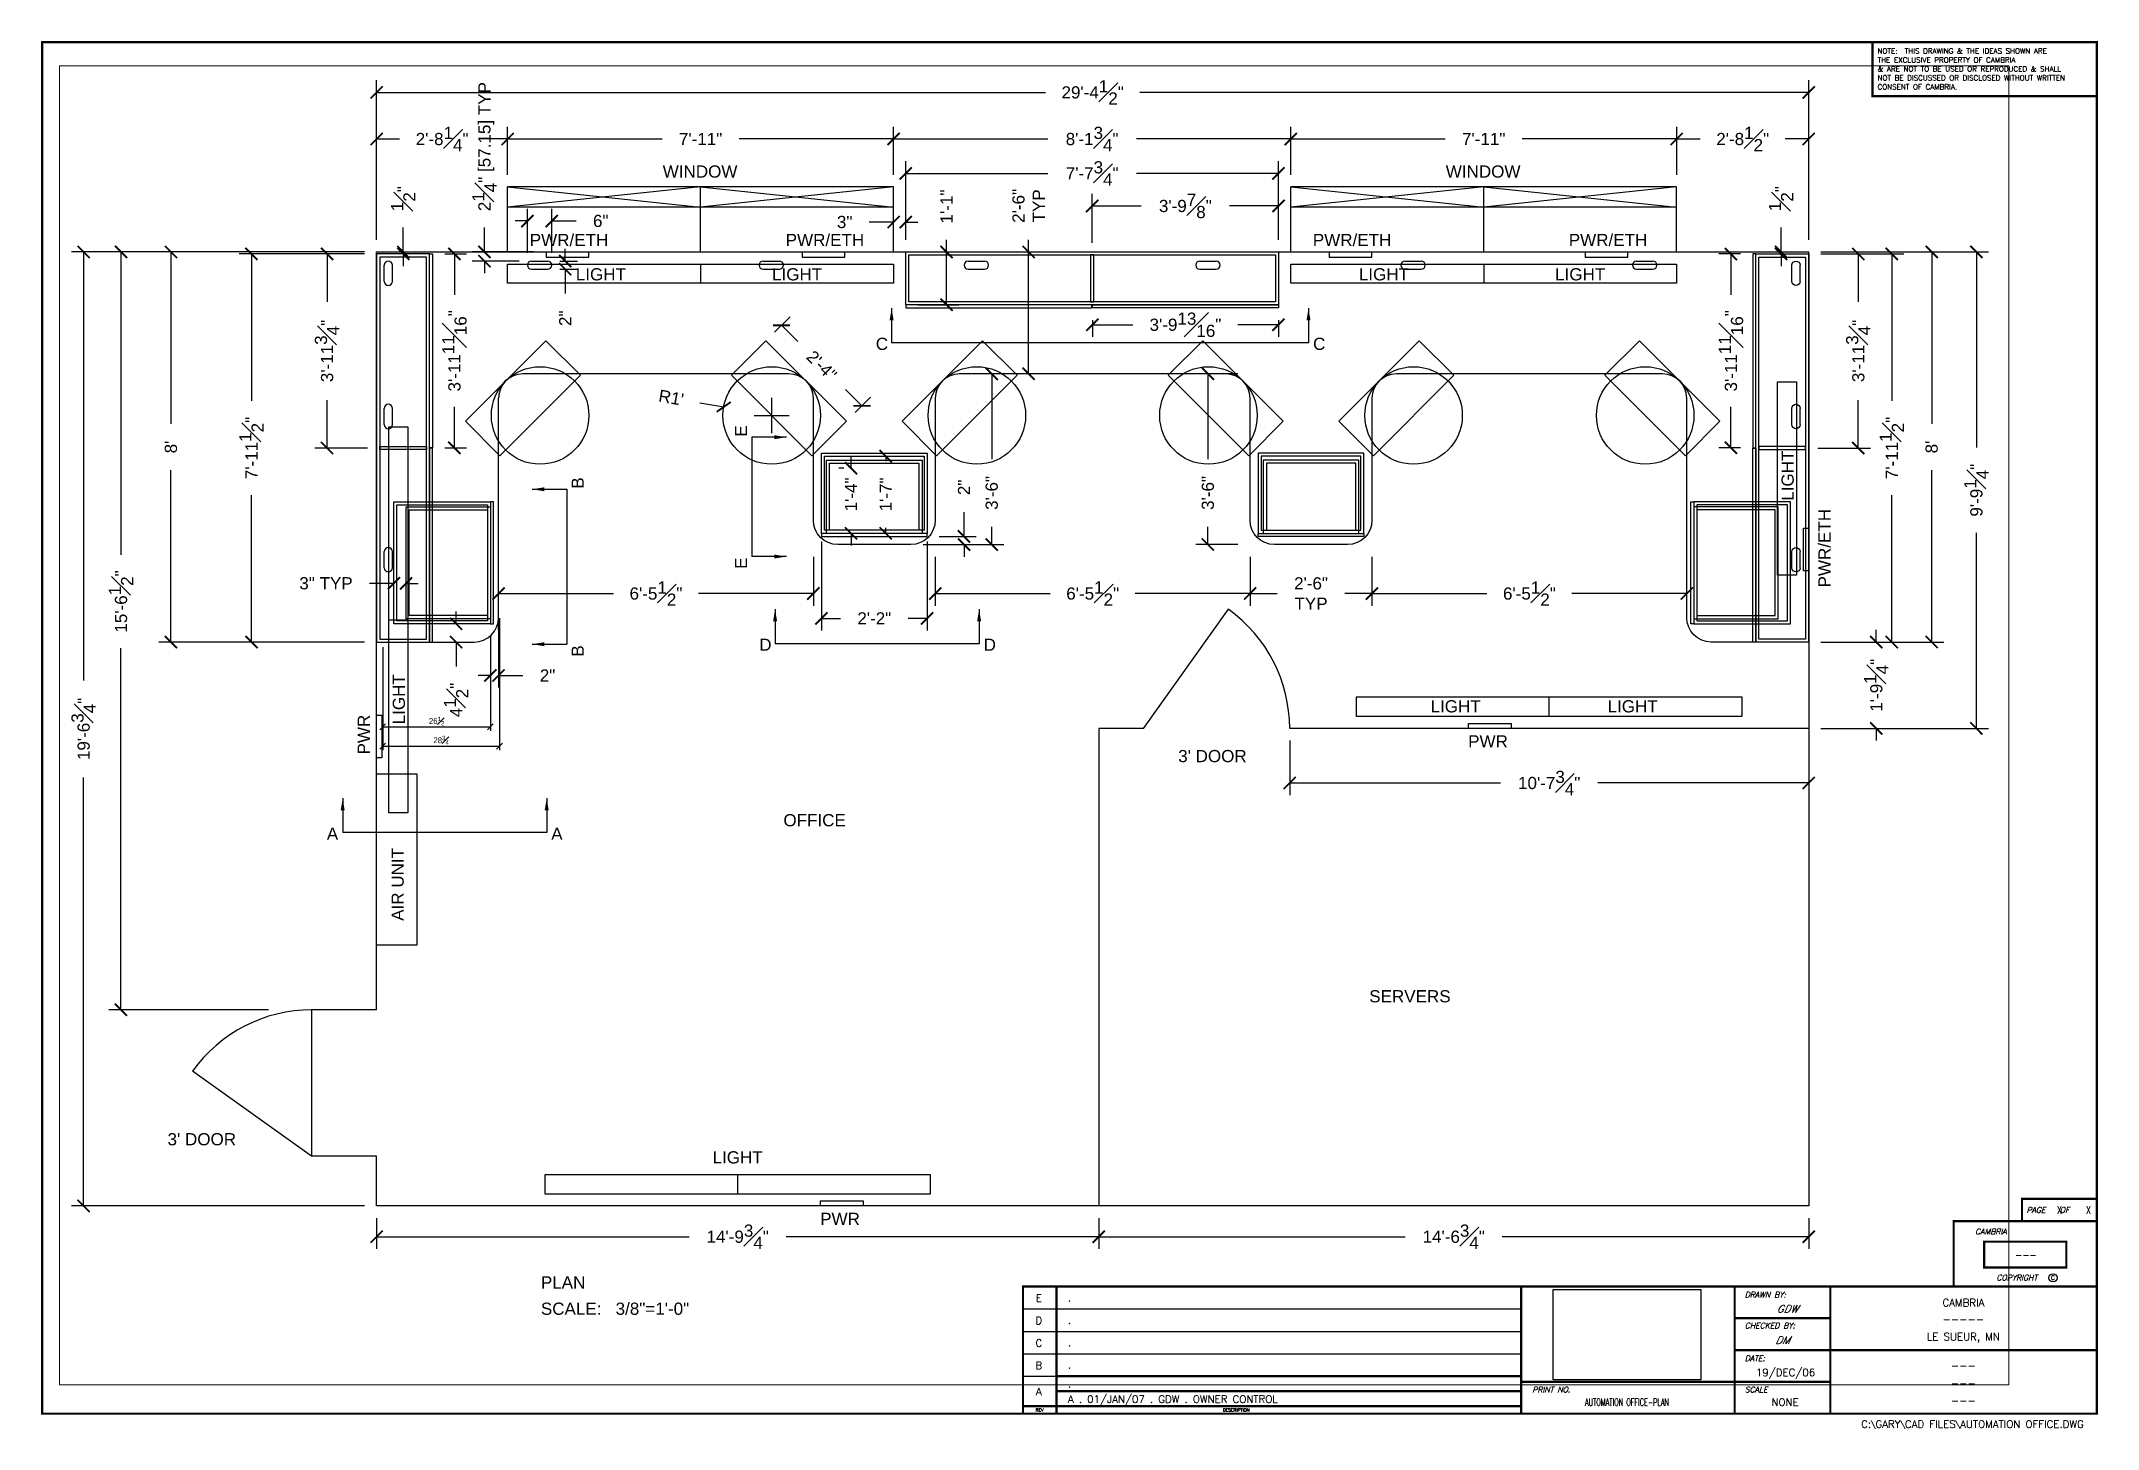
# Paper-space layout 'Plan' of a CAD drawing. Header units: inches. Extents: x 0 to 15.8, y -0.1 to 10.6.
# The model-space entities are those that its viewports show. They can reach past a viewport. Long polylines and large blocks are cut down to what shows.
import ezdxf
from ezdxf.enums import TextEntityAlignment as Align

# ---------------------------------------------------------------- set-up
doc = ezdxf.new("R2010")
doc.units = ezdxf.units.IN
doc.header["$LTSCALE"] = 0.5
doc.header["$MEASUREMENT"] = 0
doc.header["$PDMODE"] = 34
doc.linetypes.add('DASHEDX2', pattern=[1.5, 1, -0.5])
doc.linetypes.add('HIDDEN', pattern=[0.375, 0.25, -0.125])
doc.layers.get('0').update_dxf_attribs({"color": 1})
for name, color, linetype in [('02-Cabinet Line', 6, 'DASHEDX2'), ('Book Shelv', 111, 'Continuous'), ('Cabinets', 40, 'Continuous'), ('Cabinets_Hid', 160, 'HIDDEN'), ('Dim', 33, 'Continuous'), ('Hid', 3, 'HIDDEN'), ('Main', 9, 'Continuous'), ('Nova_Attributes', 7, 'Continuous'), ('Nova_Border', 5, 'Continuous'), ('Text', 30, 'Continuous')]:
    doc.layers.add(name, color=color, linetype=linetype)
doc.layers.add('vPorts', color=111, linetype='Continuous', plot=False)
doc.styles.add('Arial', font='ARIAL.TTF')
doc.styles.add('Dim', font='stylu.ttf')
doc.styles.add('ITALIC', font='ITALIC.SHX')
doc.styles.add('ROMANS', font='romans.shx', dxfattribs={"width": 0.85})
doc.styles.add('SHX', font='scriptc', dxfattribs={"oblique": 10})
doc.styles.get("Standard").update_dxf_attribs({"font": 'simplex.shx'})
doc.dimstyles.new('0.75 Scale', dxfattribs={"dimscale": 16, "dimtxt": 0.09, "dimasz": 0.09, "dimexe": 0.0625, "dimexo": 0.08, "dimgap": 0.02, "dimtad": 1, "dimtoh": 1, "dimdec": 4, "dimzin": 0, "dimdsep": 46, "dimlunit": 5, "dimtxsty": 'Dim', "dimblk": 'OBLIQUE', "dimcen": 0, "dimadec": 4, "dimazin": 0, "dimtfac": 0.75, "dimtdec": 4, "dimtofl": 0, "dimtmove": 0, "dimatfit": 3, "dimfxl": 0, "dimfrac": 1, "dimtolj": 1, "dimtzin": 0, "dimarcsym": 0})
doc.dimstyles.get("Standard").update_dxf_attribs({"dimtxt": 0.18, "dimasz": 0.18, "dimexe": 0.0625, "dimexo": 0.0625, "dimgap": 0.09, "dimtad": 0, "dimtih": 1, "dimtoh": 1, "dimdec": 4, "dimzin": 0, "dimdsep": 46, "dimtxsty": 'Standard', "dimcen": 0.09, "dimclrt": 92, "dimadec": 0, "dimazin": 0, "dimtfac": 1, "dimtdec": 4, "dimtofl": 0, "dimtmove": 0, "dimatfit": 3, "dimfxl": 0, "dimtolj": 1, "dimtzin": 0, "dimarcsym": 0})
picture_1 = doc.add_image_def('image1.bmp', size_in_pixel=(159, 97))

psp = doc.layouts.new('Plan')

msp = doc.modelspace()

# ---------------------------------------------------------------- texts
at = {"layer": 'Text', "style": 'Arial'}
for s, p in [('WINDOW', (585.85793, 264.89349)), ('WINDOW', (778.60793, 264.89349)), ('PWR/ETH', (553.13118, 248.04753)), ('PWR/ETH', (616.13118, 248.04753)), ('PWR/ETH', (745.88118, 248.04753)), ('PWR/ETH', (808.88118, 248.04753)), ('LIGHT', (564.46295, 239.59935)), ('LIGHT', (612.76602, 239.59935)), ('LIGHT', (757.21295, 239.59935)), ('LIGHT', (805.51602, 239.59935)), ('C', (638.30126, 222.49449)), ('C', (745.93733, 222.49449)), ('D', (609.62226, 148.45266)), ('D', (664.85857, 148.45266)), ('LIGHT', (774.85789, 133.29739)), ('LIGHT', (818.43695, 133.29739)), ('PWR', (784.11951, 124.66952)), ("3' DOOR", (712.73707, 121.05233)), ('OFFICE', (615.56762, 105.27031)), ('A', (503.18282, 101.95765)), ('A', (558.41913, 101.95765)), ('SERVERS', (759.77002, 61.9489)), ("3' DOOR", (463.97299, 26.77075)), ('LIGHT', (598.12284, 22.30258)), ('PWR', (624.61951, 7.16952)), ('PLAN', (555.86646, -8.46916)), ('SCALE:   3/8"=1\'-0"', (555.86646, -14.93841))]:
    msp.add_text(s, height=3, dxfattribs=at).set_placement(p)
for s, p in [('E', (606.62312, 201.15639)), ('LIGHT', (864.25195, 185.37149)), ('B', (566.42997, 188.34387)), ('PWR/ETH', (873.33759, 164.04987)), ('E', (606.62312, 168.61531)), ('B', (566.42997, 147.03632)), ('LIGHT', (522.41124, 130.36103)), ('PWR', (513.76895, 122.9492)), ('AIR UNIT', (522.10757, 82.0131))]:
    msp.add_text(s, height=3, rotation=90, dxfattribs=at).set_placement(p)

# ---------------------------------------------------------------- blocks, each defined once
blk = doc.blocks.new('Cambria Title Block')
for p, q in [((65.75, 8.65), (137.57, 8.65)), ((65.75, 0.15), (65.75, 8.65)), ((67.99, 0.15), (67.99, 8.65)), ((99.07, 0.15), (99.07, 8.65)), ((113.35, 0.15), (113.35, 8.65)), ((119.75, 0.15), (119.75, 8.65)), ((65.75, 7.15), (99.07, 7.15)), ((65.75, 5.65), (99.07, 5.65)), ((113.35, 6.53), (119.75, 6.53)), ((65.75, 4.15), (99.07, 4.15)), ((113.35, 4.4), (137.57, 4.4)), ((65.75, 2.65), (99.07, 2.65)), ((67.99, 1.65), (99.07, 1.65)), ((99.07, 2.27), (119.75, 2.27)), ((65.75, 0.65), (99.07, 0.65)), ((65.75, 0.15), (137.57, 0.15))]:
    blk.add_line(p, q)
at = {"const_width": 0.15}
blk.add_lwpolyline([(137.57, 0.15), (0.15, 0.15), (0.15, 91.85), (137.57, 91.85)], close=True, dxfattribs=at)
for points, const_width in [([(122.57, 91.85), (122.57, 88.25), (137.57, 88.25)], 0.15), ([(137.57, 14.52), (132.57, 14.52), (132.57, 13.02)], 0.15), ([(137.57, 13.02), (128, 13.02), (128, 8.65)], 0.14), ([(135.53, 11.65), (130.04, 11.65), (130.04, 9.92), (135.53, 9.92), (135.53, 11.65)], 0.14), ([(137.57, 8.65), (65.75, 8.65), (65.75, 0.15)], 0.15), ([(67.99, 8.65), (67.99, 0.15)], 0.15), ([(99.07, 8.65), (99.07, 0.15)], 0.15), ([(113.35, 8.65), (113.35, 0.15)], 0.15), ([(119.75, 8.65), (119.75, 0.15)], 0.15), ([(113.35, 6.53), (119.75, 6.53)], 0.15), ([(137.57, 4.4), (113.35, 4.4)], 0.15), ([(67.99, 2.65), (99.07, 2.65)], 0.15), ([(67.99, 1.65), (99.07, 1.65)], 0.15), ([(119.75, 2.27), (99.07, 2.27)], 0.15), ([(99.07, 0.65), (65.75, 0.65)], 0.15)]:
    blk.add_lwpolyline(points, dxfattribs=dict(const_width=const_width))
blk.add_circle((134.65, 9.23), 0.274)
for s, p in [('THE EXCLUSIVE PROPERTY OF CAMBRIA', (122.91, 90.49)), ('NOTE:  THIS DRAWING & THE IDEAS SHOWN ARE', (122.91, 91.09)), ('& ARE NOT TO BE USED OR REPRODUCED & SHALL', (122.91, 89.89)), ('NOT BE DISCUSSED OR DISCLOSED WITHOUT WRITTEN', (122.91, 89.29)), ('CONSENT OF CAMBRIA.', (122.91, 88.69))]:
    blk.add_text(s, height=0.35).set_placement(p)
for s, height, style, p in [('PAGE   OF    ', 0.375, 'ITALIC', (132.88, 13.58)), ('CAMBRIA', 0.375, 'ITALIC', (129.44, 12.14)), ('DRAWN BY:', 0.375, 'ITALIC', (114.03, 7.91)), ('COPYRIGHT', 0.375, 'ITALIC', (130.86, 9.06)), ('C', 0.281, 'ROMANS', (134.51, 9.1)), ('CHECKED BY:', 0.375, 'ITALIC', (114.03, 5.85)), ('DATE:', 0.375, 'ITALIC', (114.03, 3.66)), ('PRINT NO.', 0.375, 'ITALIC', (99.82, 1.57)), ('SCALE', 0.375, 'ITALIC', (114.03, 1.57))]:
    blk.add_text(s, height=height, dxfattribs=dict(style=style)).set_placement(p)
at = {"width": 0.75}
for p in [(135.08, 13.52), (137.01, 13.52)]:
    blk.add_text('X', height=0.5, dxfattribs=at).set_placement(p, align=Align.CENTER)
for s, height, p in [('E', 0.5, (66.81, 7.62)), ('D', 0.5, (66.81, 6.12)), ('C', 0.5, (66.81, 4.62)), ('B', 0.5, (66.81, 3.12)), ('A', 0.5, (66.81, 1.38)), ('REV', 0.21, (66.86, 0.29)), ('DESCRIPTION', 0.21, (80.01, 0.29))]:
    blk.add_text(s, height=height).set_placement(p, align=Align.CENTER)
at = {"layer": 'Nova_Attributes', "style": 'ITALIC'}
blk.add_attdef('CHKD_DATE', text='', height=0.432, dxfattribs=at).set_placement((132.78, 10.53), align=Align.CENTER)
at = {"layer": 'Nova_Attributes'}
for tag, p in [('REV6', (68.76, 7.66)), ('REV5', (68.76, 6.16)), ('REV4', (68.76, 4.66)), ('REV3', (68.76, 3.16)), ('REV2', (68.76, 1.89)), ('REV1', (68.76, 0.87))]:
    blk.add_attdef(tag, p, '', height=0.5, dxfattribs=at)
at = {"layer": 'Nova_Attributes', "style": 'SHX', "oblique": 10}
for tag, p in [('DRW', (116.87, 6.91)), ('CHKD', (116.55, 4.81))]:
    blk.add_attdef(tag, text='', height=0.5, dxfattribs=at).set_placement(p, align=Align.CENTER)
at = {"layer": 'Nova_Attributes'}
for tag, p in [('CUSTOMER', (128.65, 7.32)), ('LOCATION', (128.65, 5.04)), ('PROJECT', (128.65, 6.2)), ('DRW_DATE', (116.76, 2.66)), ('DESC_1', (128.65, 3.11)), ('DESC_2', (128.65, 1.93)), ('DWG_NUM', (106.14, 0.66)), ('SCALE', (116.73, 0.66)), ('DESC_3', (128.65, 0.76))]:
    blk.add_attdef(tag, text='', height=0.5, dxfattribs=at).set_placement(p, align=Align.CENTER)
blk.add_attdef('FILE', text='', height=0.5, dxfattribs=at).set_placement((136.71, -0.8), align=Align.RIGHT)
image = blk.add_image(picture_1, insert=(101.21, 2.42), size_in_units=(9.87, 6.02))
image.dxf.flags = 7
blk = doc.blocks.new('_ArchTick')
at = {"color": 0, "linetype": 'ByBlock', "const_width": 0.15}
blk.add_lwpolyline([(-0.5, -0.5), (0.5, 0.5)], dxfattribs=at)
blk = doc.blocks.new('*D1')
at = {"layer": 'Defpoints', "color": 0}
for p in [(867.94, 285.87), (515.44, 246.61), (867.94, 246.61)]:
    blk.add_point(p, dxfattribs=at)
at = {"layer": 'Dim', "color": 0, "lineweight": -2}
for p, q in [((515.44, 249.61), (515.44, 288.87)), ((867.94, 249.61), (867.94, 288.87)), ((515.44, 285.87), (680.04, 285.87)), ((867.94, 285.87), (703.33, 285.87))]:
    blk.add_line(p, q, dxfattribs=at)
at = {"layer": 'Dim', "color": 0, "lineweight": -2, "xscale": 3, "yscale": 3, "zscale": 3, "rotation": 180}
blk.add_blockref('_ArchTick', (515.44, 285.87), dxfattribs=at)
at = {"layer": 'Dim', "color": 0, "lineweight": -2, "xscale": 3, "yscale": 3, "zscale": 3}
blk.add_blockref('_ArchTick', (867.94, 285.87), dxfattribs=at)
at = {"layer": 'Dim', "color": 92, "insert": (691.69, 285.87), "char_height": 3, "attachment_point": 5, "style": 'Arial'}
blk.add_mtext('\\A1;29\'-4{\\H1.000000x;\\S1#2;}"', dxfattribs=at)
blk = doc.blocks.new('*D3')
at = {"layer": 'Defpoints', "color": 0}
for p in [(867.94, 246.61), (867.94, 129.36), (909.21, 129.36)]:
    blk.add_point(p, dxfattribs=at)
at = {"layer": 'Dim', "color": 0, "lineweight": -2}
for p, q in [((870.94, 246.61), (912.21, 246.61)), ((909.21, 246.61), (909.21, 198.48)), ((909.21, 129.36), (909.21, 177.48)), ((870.94, 129.36), (912.21, 129.36))]:
    blk.add_line(p, q, dxfattribs=at)
at = {"layer": 'Dim', "color": 0, "lineweight": -2, "xscale": 3, "yscale": 3, "zscale": 3}
for p, rotation in [((909.21, 246.61), 90), ((909.21, 129.36), 270)]:
    blk.add_blockref('_ArchTick', p, dxfattribs=dict(at, rotation=rotation))
at = {"layer": 'Dim', "color": 92, "insert": (909.21, 187.98), "char_height": 3, "attachment_point": 5, "rotation": 90, "style": 'Arial'}
blk.add_mtext('\\A1;9\'-9{\\H1.000000x;\\S1#4;}"', dxfattribs=at)
blk = doc.blocks.new('*D4')
at = {"layer": 'Defpoints', "color": 0}
for p in [(515.44, 11.86), (693.19, 11.86), (515.44, 4.28)]:
    blk.add_point(p, dxfattribs=at)
at = {"layer": 'Dim', "color": 0, "lineweight": -2}
for p, q in [((515.44, 8.86), (515.44, 1.28)), ((693.19, 8.86), (693.19, 1.28)), ((515.44, 4.28), (592.36, 4.28)), ((693.19, 4.28), (616.26, 4.28))]:
    blk.add_line(p, q, dxfattribs=at)
at = {"layer": 'Dim', "color": 0, "lineweight": -2, "xscale": 3, "yscale": 3, "zscale": 3, "rotation": 180}
blk.add_blockref('_ArchTick', (515.44, 4.28), dxfattribs=at)
at = {"layer": 'Dim', "color": 0, "lineweight": -2, "xscale": 3, "yscale": 3, "zscale": 3}
blk.add_blockref('_ArchTick', (693.19, 4.28), dxfattribs=at)
at = {"layer": 'Dim', "color": 92, "insert": (604.31, 4.28), "char_height": 3, "attachment_point": 5, "style": 'Arial'}
blk.add_mtext('\\A1;14\'-9{\\H1.000000x;\\S3#4;}"', dxfattribs=at)
blk = doc.blocks.new('*D5')
at = {"layer": 'Defpoints', "color": 0}
for p in [(452.51, 246.61), (515.44, 246.61), (491.86, 60.11)]:
    blk.add_point(p, dxfattribs=at)
at = {"layer": 'Dim', "color": 0, "lineweight": -2}
for p, q in [((512.44, 246.61), (449.51, 246.61)), ((452.51, 246.61), (452.51, 172.07)), ((452.51, 60.11), (452.51, 149.11)), ((488.86, 60.11), (449.51, 60.11))]:
    blk.add_line(p, q, dxfattribs=at)
at = {"layer": 'Dim', "color": 0, "lineweight": -2, "xscale": 3, "yscale": 3, "zscale": 3}
for p, rotation in [((452.51, 246.61), 90), ((452.51, 60.11), 270)]:
    blk.add_blockref('_ArchTick', p, dxfattribs=dict(at, rotation=rotation))
at = {"layer": 'Dim', "color": 92, "insert": (452.51, 160.59), "char_height": 3, "attachment_point": 5, "rotation": 90, "style": 'Arial'}
blk.add_mtext('\\A1;15\'-6{\\H1.000000x;\\S1#2;}"', dxfattribs=at)
blk = doc.blocks.new('*D6')
at = {"layer": 'Defpoints', "color": 0}
for p in [(515.44, 246.61), (443.31, 11.86), (515.44, 11.86)]:
    blk.add_point(p, dxfattribs=at)
at = {"layer": 'Dim', "color": 0, "lineweight": -2}
for p, q in [((512.44, 246.61), (440.31, 246.61)), ((443.31, 246.61), (443.31, 141.18)), ((443.31, 11.86), (443.31, 117.28)), ((512.44, 11.86), (440.31, 11.86))]:
    blk.add_line(p, q, dxfattribs=at)
at = {"layer": 'Dim', "color": 0, "lineweight": -2, "xscale": 3, "yscale": 3, "zscale": 3}
for p, rotation in [((443.31, 246.61), 90), ((443.31, 11.86), 270)]:
    blk.add_blockref('_ArchTick', p, dxfattribs=dict(at, rotation=rotation))
at = {"layer": 'Dim', "color": 92, "insert": (443.31, 129.23), "char_height": 3, "attachment_point": 5, "rotation": 90, "style": 'Arial'}
blk.add_mtext('\\A1;19\'-6{\\H1.000000x;\\S3#4;}"', dxfattribs=at)
blk = doc.blocks.new('*D7')
at = {"layer": 'Defpoints', "color": 0}
for p in [(740.19, 129.36), (867.94, 129.36), (740.19, 115.93)]:
    blk.add_point(p, dxfattribs=at)
at = {"layer": 'Dim', "color": 0, "lineweight": -2}
for p, q in [((740.19, 126.36), (740.19, 112.93)), ((867.94, 126.36), (867.94, 112.93)), ((740.19, 115.93), (792.11, 115.93)), ((867.94, 115.93), (816.01, 115.93))]:
    blk.add_line(p, q, dxfattribs=at)
at = {"layer": 'Dim', "color": 0, "lineweight": -2, "xscale": 3, "yscale": 3, "zscale": 3, "rotation": 180}
blk.add_blockref('_ArchTick', (740.19, 115.93), dxfattribs=at)
at = {"layer": 'Dim', "color": 0, "lineweight": -2, "xscale": 3, "yscale": 3, "zscale": 3}
blk.add_blockref('_ArchTick', (867.94, 115.93), dxfattribs=at)
at = {"layer": 'Dim', "color": 92, "insert": (804.06, 115.93), "char_height": 3, "attachment_point": 5, "style": 'Arial'}
blk.add_mtext('\\A1;10\'-7{\\H1.000000x;\\S3#4;}"', dxfattribs=at)
blk = doc.blocks.new('*D8')
at = {"layer": 'Defpoints', "color": 0}
for p in [(693.19, 11.86), (867.94, 11.86), (693.19, 4.28)]:
    blk.add_point(p, dxfattribs=at)
at = {"layer": 'Dim', "color": 0, "lineweight": -2}
for p, q in [((693.19, 8.86), (693.19, 1.28)), ((867.94, 8.86), (867.94, 1.28)), ((693.19, 4.28), (768.61, 4.28)), ((867.94, 4.28), (792.51, 4.28))]:
    blk.add_line(p, q, dxfattribs=at)
at = {"layer": 'Dim', "color": 0, "lineweight": -2, "xscale": 3, "yscale": 3, "zscale": 3, "rotation": 180}
blk.add_blockref('_ArchTick', (693.19, 4.28), dxfattribs=at)
at = {"layer": 'Dim', "color": 0, "lineweight": -2, "xscale": 3, "yscale": 3, "zscale": 3}
blk.add_blockref('_ArchTick', (867.94, 4.28), dxfattribs=at)
at = {"layer": 'Dim', "color": 92, "insert": (780.56, 4.28), "char_height": 3, "attachment_point": 5, "style": 'Arial'}
blk.add_mtext('\\A1;14\'-6{\\H1.000000x;\\S3#4;}"', dxfattribs=at)
blk = doc.blocks.new('*D9')
at = {"layer": 'Defpoints', "color": 0}
for p in [(547.69, 274.4), (547.69, 262.61), (515.44, 246.61)]:
    blk.add_point(p, dxfattribs=at)
at = {"layer": 'Dim', "color": 0, "lineweight": -2}
for p, q in [((515.44, 249.61), (515.44, 277.4)), ((515.44, 274.4), (521.04, 274.4)), ((547.69, 274.4), (542.08, 274.4)), ((547.69, 265.61), (547.69, 277.4))]:
    blk.add_line(p, q, dxfattribs=at)
at = {"layer": 'Dim', "color": 0, "lineweight": -2, "xscale": 3, "yscale": 3, "zscale": 3, "rotation": 180}
blk.add_blockref('_ArchTick', (515.44, 274.4), dxfattribs=at)
at = {"layer": 'Dim', "color": 0, "lineweight": -2, "xscale": 3, "yscale": 3, "zscale": 3}
blk.add_blockref('_ArchTick', (547.69, 274.4), dxfattribs=at)
at = {"layer": 'Dim', "color": 92, "insert": (531.56, 274.4), "char_height": 3, "attachment_point": 5, "style": 'Arial'}
blk.add_mtext('\\A1;2\'-8{\\H1.000000x;\\S1#4;}"', dxfattribs=at)
blk = doc.blocks.new('*D10')
at = {"layer": 'Defpoints', "color": 0}
for p in [(642.69, 274.4), (547.69, 262.61), (642.69, 262.61)]:
    blk.add_point(p, dxfattribs=at)
at = {"layer": 'Dim', "color": 0, "lineweight": -2}
for p, q in [((547.69, 265.61), (547.69, 277.4)), ((547.69, 274.4), (585.73, 274.4)), ((642.69, 274.4), (604.65, 274.4)), ((642.69, 265.61), (642.69, 277.4))]:
    blk.add_line(p, q, dxfattribs=at)
at = {"layer": 'Dim', "color": 0, "lineweight": -2, "xscale": 3, "yscale": 3, "zscale": 3, "rotation": 180}
blk.add_blockref('_ArchTick', (547.69, 274.4), dxfattribs=at)
at = {"layer": 'Dim', "color": 0, "lineweight": -2, "xscale": 3, "yscale": 3, "zscale": 3}
blk.add_blockref('_ArchTick', (642.69, 274.4), dxfattribs=at)
at = {"layer": 'Dim', "color": 92, "insert": (595.19, 274.4), "char_height": 3, "attachment_point": 5, "style": 'Arial'}
blk.add_mtext('\\A1;7\'-11"', dxfattribs=at)
blk = doc.blocks.new('*D11')
at = {"layer": 'Defpoints', "color": 0}
for p in [(740.44, 274.4), (642.69, 262.61), (740.44, 262.61)]:
    blk.add_point(p, dxfattribs=at)
at = {"layer": 'Dim', "color": 0, "lineweight": -2}
for p, q in [((642.69, 265.61), (642.69, 277.4)), ((642.69, 274.4), (680.63, 274.4)), ((740.44, 274.4), (702.49, 274.4)), ((740.44, 265.61), (740.44, 277.4))]:
    blk.add_line(p, q, dxfattribs=at)
at = {"layer": 'Dim', "color": 0, "lineweight": -2, "xscale": 3, "yscale": 3, "zscale": 3, "rotation": 180}
blk.add_blockref('_ArchTick', (642.69, 274.4), dxfattribs=at)
at = {"layer": 'Dim', "color": 0, "lineweight": -2, "xscale": 3, "yscale": 3, "zscale": 3}
blk.add_blockref('_ArchTick', (740.44, 274.4), dxfattribs=at)
at = {"layer": 'Dim', "color": 92, "insert": (691.56, 274.4), "char_height": 3, "attachment_point": 5, "style": 'Arial'}
blk.add_mtext('\\A1;8\'-1{\\H1.000000x;\\S3#4;}"', dxfattribs=at)
blk = doc.blocks.new('*D12')
at = {"layer": 'Defpoints', "color": 0}
for p in [(835.44, 274.4), (740.44, 262.61), (835.44, 262.61)]:
    blk.add_point(p, dxfattribs=at)
at = {"layer": 'Dim', "color": 0, "lineweight": -2}
for p, q in [((740.44, 265.61), (740.44, 277.4)), ((740.44, 274.4), (778.48, 274.4)), ((835.44, 274.4), (797.4, 274.4)), ((835.44, 265.61), (835.44, 277.4))]:
    blk.add_line(p, q, dxfattribs=at)
at = {"layer": 'Dim', "color": 0, "lineweight": -2, "xscale": 3, "yscale": 3, "zscale": 3, "rotation": 180}
blk.add_blockref('_ArchTick', (740.44, 274.4), dxfattribs=at)
at = {"layer": 'Dim', "color": 0, "lineweight": -2, "xscale": 3, "yscale": 3, "zscale": 3}
blk.add_blockref('_ArchTick', (835.44, 274.4), dxfattribs=at)
at = {"layer": 'Dim', "color": 92, "insert": (787.94, 274.4), "char_height": 3, "attachment_point": 5, "style": 'Arial'}
blk.add_mtext('\\A1;7\'-11"', dxfattribs=at)
blk = doc.blocks.new('*D13')
at = {"layer": 'Defpoints', "color": 0}
for p in [(867.94, 274.4), (835.44, 262.61), (867.94, 246.61)]:
    blk.add_point(p, dxfattribs=at)
at = {"layer": 'Dim', "color": 0, "lineweight": -2}
for p, q in [((835.44, 265.61), (835.44, 277.4)), ((835.44, 274.4), (841.21, 274.4)), ((867.94, 274.4), (862.17, 274.4)), ((867.94, 249.61), (867.94, 277.4))]:
    blk.add_line(p, q, dxfattribs=at)
at = {"layer": 'Dim', "color": 0, "lineweight": -2, "xscale": 3, "yscale": 3, "zscale": 3, "rotation": 180}
blk.add_blockref('_ArchTick', (835.44, 274.4), dxfattribs=at)
at = {"layer": 'Dim', "color": 0, "lineweight": -2, "xscale": 3, "yscale": 3, "zscale": 3}
blk.add_blockref('_ArchTick', (867.94, 274.4), dxfattribs=at)
at = {"layer": 'Dim', "color": 92, "insert": (851.69, 274.4), "char_height": 3, "attachment_point": 5, "style": 'Arial'}
blk.add_mtext('\\A1;2\'-8{\\H1.000000x;\\S1#2;}"', dxfattribs=at)
blk = doc.blocks.new('*D15')
at = {"layer": 'Defpoints', "color": 0}
for p in [(622.94, 174.61), (545.44, 162.55), (545.44, 150.61)]:
    blk.add_point(p, dxfattribs=at)
at = {"layer": 'Dim', "color": 0, "lineweight": -2}
for p, q in [((622.94, 171.61), (622.94, 159.55)), ((545.44, 153.61), (545.44, 165.55)), ((545.44, 162.55), (573.72, 162.55)), ((622.94, 162.55), (594.65, 162.55))]:
    blk.add_line(p, q, dxfattribs=at)
at = {"layer": 'Dim', "color": 0, "lineweight": -2, "xscale": 3, "yscale": 3, "zscale": 3, "rotation": 180}
blk.add_blockref('_ArchTick', (545.44, 162.55), dxfattribs=at)
at = {"layer": 'Dim', "color": 0, "lineweight": -2, "xscale": 3, "yscale": 3, "zscale": 3}
blk.add_blockref('_ArchTick', (622.94, 162.55), dxfattribs=at)
at = {"layer": 'Dim', "color": 92, "insert": (584.19, 162.55), "char_height": 3, "attachment_point": 5, "style": 'Arial'}
blk.add_mtext('\\A1;6\'-5{\\H1.000000x;\\S1#2;}"', dxfattribs=at)
blk = doc.blocks.new('*D16')
at = {"layer": 'Defpoints', "color": 0}
for p in [(760.44, 174.61), (837.94, 162.55), (837.94, 162.55)]:
    blk.add_point(p, dxfattribs=at)
at = {"layer": 'Dim', "color": 0, "lineweight": -2}
for p, q in [((760.44, 171.61), (760.44, 159.55)), ((760.44, 162.55), (788.72, 162.55)), ((837.94, 162.55), (809.65, 162.55))]:
    blk.add_line(p, q, dxfattribs=at)
at = {"layer": 'Dim', "color": 0, "lineweight": -2, "xscale": 3, "yscale": 3, "zscale": 3, "rotation": 180}
blk.add_blockref('_ArchTick', (760.44, 162.55), dxfattribs=at)
at = {"layer": 'Dim', "color": 0, "lineweight": -2, "xscale": 3, "yscale": 3, "zscale": 3}
blk.add_blockref('_ArchTick', (837.94, 162.55), dxfattribs=at)
at = {"layer": 'Dim', "color": 92, "insert": (799.19, 162.55), "char_height": 3, "attachment_point": 5, "style": 'Arial'}
blk.add_mtext('\\A1;6\'-5{\\H1.000000x;\\S1#2;}"', dxfattribs=at)
blk = doc.blocks.new('*D17')
at = {"layer": 'Defpoints', "color": 0}
for p in [(652.94, 174.61), (730.44, 174.61), (652.94, 162.55)]:
    blk.add_point(p, dxfattribs=at)
at = {"layer": 'Dim', "color": 0, "lineweight": -2}
for p, q in [((652.94, 171.61), (652.94, 159.55)), ((730.44, 171.61), (730.44, 159.55)), ((652.94, 162.55), (681.22, 162.55)), ((730.44, 162.55), (702.15, 162.55))]:
    blk.add_line(p, q, dxfattribs=at)
at = {"layer": 'Dim', "color": 0, "lineweight": -2, "xscale": 3, "yscale": 3, "zscale": 3, "rotation": 180}
blk.add_blockref('_ArchTick', (652.94, 162.55), dxfattribs=at)
at = {"layer": 'Dim', "color": 0, "lineweight": -2, "xscale": 3, "yscale": 3, "zscale": 3}
blk.add_blockref('_ArchTick', (730.44, 162.55), dxfattribs=at)
at = {"layer": 'Dim', "color": 92, "insert": (691.69, 162.55), "char_height": 3, "attachment_point": 5, "style": 'Arial'}
blk.add_mtext('\\A1;6\'-5{\\H1.000000x;\\S1#2;}"', dxfattribs=at)
blk = doc.blocks.new('*D18')
at = {"layer": 'Defpoints', "color": 0}
for p in [(730.44, 174.61), (760.44, 174.61), (760.44, 162.55)]:
    blk.add_point(p, dxfattribs=at)
at = {"layer": 'Dim', "color": 0, "lineweight": -2}
for p, q in [((730.44, 171.61), (730.44, 159.55)), ((760.44, 171.61), (760.44, 159.55)), ((730.44, 162.55), (737.1, 162.55)), ((760.44, 162.55), (753.77, 162.55))]:
    blk.add_line(p, q, dxfattribs=at)
at = {"layer": 'Dim', "color": 0, "lineweight": -2, "xscale": 3, "yscale": 3, "zscale": 3, "rotation": 180}
blk.add_blockref('_ArchTick', (730.44, 162.55), dxfattribs=at)
at = {"layer": 'Dim', "color": 0, "lineweight": -2, "xscale": 3, "yscale": 3, "zscale": 3}
blk.add_blockref('_ArchTick', (760.44, 162.55), dxfattribs=at)
at = {"layer": 'Dim', "color": 92, "insert": (745.44, 162.55), "char_height": 3, "attachment_point": 5, "style": 'Arial'}
blk.add_mtext('\\A1;2\'-6"\\PTYP', dxfattribs=at)
blk = doc.blocks.new('*D19')
at = {"layer": 'Defpoints', "color": 0}
for p in [(675.92, 246.61), (675.92, 216.61), (675.92, 216.61)]:
    blk.add_point(p, dxfattribs=at)
at = {"layer": 'Dim', "color": 0, "lineweight": -2}
for p, q in [((675.92, 246.61), (675.92, 249.61)), ((675.92, 216.61), (675.92, 246.61))]:
    blk.add_line(p, q, dxfattribs=at)
at = {"layer": 'Dim', "color": 0, "lineweight": -2, "xscale": 3, "yscale": 3, "zscale": 3}
for p, rotation in [((675.92, 246.61), 90), ((675.92, 216.61), 270)]:
    blk.add_blockref('_ArchTick', p, dxfattribs=dict(at, rotation=rotation))
at = {"layer": 'Dim', "color": 92, "insert": (675.92, 257.94), "char_height": 3, "attachment_point": 5, "rotation": 90, "style": 'Arial'}
blk.add_mtext('\\A1;2\'-6"\\PTYP', dxfattribs=at)
blk = doc.blocks.new('*D20')
at = {"layer": 'Defpoints', "color": 0}
for p in [(515.44, 246.61), (464.81, 150.61), (515.44, 150.61)]:
    blk.add_point(p, dxfattribs=at)
at = {"layer": 'Dim', "color": 0, "lineweight": -2}
for p, q in [((512.44, 246.61), (461.81, 246.61)), ((464.81, 246.61), (464.81, 204.31)), ((464.81, 150.61), (464.81, 192.9)), ((512.44, 150.61), (461.81, 150.61))]:
    blk.add_line(p, q, dxfattribs=at)
at = {"layer": 'Dim', "color": 0, "lineweight": -2, "xscale": 3, "yscale": 3, "zscale": 3}
for p, rotation in [((464.81, 246.61), 90), ((464.81, 150.61), 270)]:
    blk.add_blockref('_ArchTick', p, dxfattribs=dict(at, rotation=rotation))
at = {"layer": 'Dim', "color": 92, "insert": (464.81, 198.61), "char_height": 3, "attachment_point": 5, "rotation": 90, "style": 'Arial'}
blk.add_mtext("\\A1;8'", dxfattribs=at)
blk = doc.blocks.new('*D21')
at = {"layer": 'Defpoints', "color": 0}
for p in [(730.44, 216.61), (720.05, 174.61), (730.44, 174.61)]:
    blk.add_point(p, dxfattribs=at)
at = {"layer": 'Dim', "color": 0, "lineweight": -2}
for p, q in [((727.44, 216.61), (717.05, 216.61)), ((720.05, 216.61), (720.05, 195.61)), ((720.05, 174.61), (720.05, 178.99)), ((727.44, 174.61), (717.05, 174.61))]:
    blk.add_line(p, q, dxfattribs=at)
at = {"layer": 'Dim', "color": 0, "lineweight": -2, "xscale": 3, "yscale": 3, "zscale": 3}
for p, rotation in [((720.05, 216.61), 90), ((720.05, 174.61), 270)]:
    blk.add_blockref('_ArchTick', p, dxfattribs=dict(at, rotation=rotation))
at = {"layer": 'Dim', "color": 92, "insert": (720.05, 187.3), "char_height": 3, "attachment_point": 5, "rotation": 90, "style": 'Arial'}
blk.add_mtext('\\A1;3\'-6"', dxfattribs=at)
blk = doc.blocks.new('*D22')
at = {"layer": 'Defpoints', "color": 0}
for p in [(867.94, 246.61), (867.94, 150.61), (898.21, 150.61)]:
    blk.add_point(p, dxfattribs=at)
at = {"layer": 'Dim', "color": 0, "lineweight": -2}
for p, q in [((870.94, 246.61), (901.21, 246.61)), ((898.21, 246.61), (898.21, 204.31)), ((898.21, 150.61), (898.21, 192.9)), ((870.94, 150.61), (901.21, 150.61))]:
    blk.add_line(p, q, dxfattribs=at)
at = {"layer": 'Dim', "color": 0, "lineweight": -2, "xscale": 3, "yscale": 3, "zscale": 3}
for p, rotation in [((898.21, 246.61), 90), ((898.21, 150.61), 270)]:
    blk.add_blockref('_ArchTick', p, dxfattribs=dict(at, rotation=rotation))
at = {"layer": 'Dim', "color": 92, "insert": (898.21, 198.61), "char_height": 3, "attachment_point": 5, "rotation": 90, "style": 'Arial'}
blk.add_mtext("\\A1;8'", dxfattribs=at)
blk = doc.blocks.new('*D31')
at = {"layer": 'Defpoints', "color": 0}
for p in [(867.94, 150.61), (884.58, 150.61), (867.94, 129.36)]:
    blk.add_point(p, dxfattribs=at)
at = {"layer": 'Dim', "color": 0, "lineweight": -2}
for p, q in [((884.58, 150.61), (884.58, 153.61)), ((870.94, 150.61), (887.58, 150.61)), ((870.94, 129.36), (887.58, 129.36)), ((884.58, 129.36), (884.58, 126.36))]:
    blk.add_line(p, q, dxfattribs=at)
at = {"layer": 'Dim', "color": 0, "lineweight": -2, "xscale": 3, "yscale": 3, "zscale": 3}
for p, rotation in [((884.58, 150.61), 270), ((884.58, 129.36), 90)]:
    blk.add_blockref('_ArchTick', p, dxfattribs=dict(at, rotation=rotation))
at = {"layer": 'Dim', "color": 92, "insert": (884.58, 139.98), "char_height": 3, "attachment_point": 5, "rotation": 90, "style": 'Arial'}
blk.add_mtext('\\A1;1\'-9{\\H1.000000x;\\S1#4;}"', dxfattribs=at)
blk = doc.blocks.new('*D161')
at = {"layer": 'Defpoints', "color": 0}
for p in [(4.25, -81.55), (4.25, -81.55), (7.25, -81.55)]:
    blk.add_point(p, dxfattribs=at)
at = {"layer": 'Dim', "color": 0, "lineweight": -2}
for p, q in [((4.25, -81.55), (-1.75, -81.55)), ((7.25, -81.55), (10.25, -81.55))]:
    blk.add_line(p, q, dxfattribs=at)
at = {"layer": 'Dim', "color": 0, "lineweight": -2, "xscale": 3, "yscale": 3, "zscale": 3}
blk.add_blockref('_ArchTick', (4.25, -81.55), dxfattribs=at)
at = {"layer": 'Dim', "color": 0, "lineweight": -2, "xscale": 3, "yscale": 3, "zscale": 3, "rotation": 180}
blk.add_blockref('_ArchTick', (7.25, -81.55), dxfattribs=at)
at = {"layer": 'Dim', "color": 92, "insert": (-12.46, -81.55), "char_height": 3, "attachment_point": 5, "style": 'Arial'}
blk.add_mtext('\\A1;3" TYP', dxfattribs=at)
blk = doc.blocks.new('*D162')
at = {"layer": 'Defpoints', "color": 0}
for p in [(17.56, -96), (19.56, -91.5), (19.56, -96)]:
    blk.add_point(p, dxfattribs=at)
at = {"layer": 'Dim', "color": 0, "lineweight": -2}
for p, q in [((19.56, -91.5), (19.56, -88.5)), ((19.56, -96), (19.56, -102)), ((20.56, -96), (22.56, -96))]:
    blk.add_line(p, q, dxfattribs=at)
at = {"layer": 'Dim', "color": 0, "lineweight": -2, "xscale": 3, "yscale": 3, "zscale": 3}
for p, rotation in [((19.56, -91.5), 270), ((19.56, -96), 90)]:
    blk.add_blockref('_ArchTick', p, dxfattribs=dict(at, rotation=rotation))
at = {"layer": 'Dim', "color": 92, "insert": (19.56, -110.25), "char_height": 3, "attachment_point": 5, "rotation": 90, "style": 'Arial'}
blk.add_mtext('\\A1;4{\\H1.000000x;\\S1#2;}"', dxfattribs=at)
blk = doc.blocks.new('*D163')
at = {"layer": 'Defpoints', "color": 0}
for p in [(30, -90), (28, -91.5), (30, -104.22)]:
    blk.add_point(p, dxfattribs=at)
at = {"layer": 'Dim', "color": 0, "lineweight": -2}
for p, q in [((28, -94.5), (28, -107.22)), ((30, -93), (30, -107.22)), ((28, -104.22), (25, -104.22)), ((30, -104.22), (36, -104.22))]:
    blk.add_line(p, q, dxfattribs=at)
at = {"layer": 'Dim', "color": 0, "lineweight": -2, "xscale": 3, "yscale": 3, "zscale": 3}
blk.add_blockref('_ArchTick', (28, -104.22), dxfattribs=at)
at = {"layer": 'Dim', "color": 0, "lineweight": -2, "xscale": 3, "yscale": 3, "zscale": 3, "rotation": 180}
blk.add_blockref('_ArchTick', (30, -104.22), dxfattribs=at)
at = {"layer": 'Dim', "color": 92, "insert": (42.07, -104.22), "char_height": 3, "attachment_point": 5, "style": 'Arial'}
blk.add_mtext('\\A1;2"', dxfattribs=at)
blk = doc.blocks.new('*D164')
at = {"layer": 'Defpoints', "color": 0}
for p in [(95.84, -21.86), (119.45, -37.85), (115.64, -41.66)]:
    blk.add_point(p, dxfattribs=at)
at = {"layer": 'Dim', "color": 0, "lineweight": -2}
for p, q in [((97.96, -19.74), (101.77, -15.93)), ((99.65, -18.05), (103.65, -22.06)), ((119.45, -37.85), (115.44, -33.85)), ((117.76, -39.54), (121.57, -35.73))]:
    blk.add_line(p, q, dxfattribs=at)
at = {"layer": 'Dim', "color": 0, "lineweight": -2, "xscale": 3, "yscale": 3, "zscale": 3}
for p, rotation in [((99.65, -18.05), 135.0000000000002), ((119.45, -37.85), 315.0000000000002)]:
    blk.add_blockref('_ArchTick', p, dxfattribs=dict(at, rotation=rotation))
at = {"layer": 'Dim', "color": 92, "insert": (109.55, -27.95), "char_height": 3, "attachment_point": 5, "rotation": 315, "style": 'Arial'}
blk.add_mtext('\\A1;2\'-4"', dxfattribs=at)
blk = doc.blocks.new('*D165')
at = {"layer": 'Defpoints', "color": 0}
for p in [(85.44, -38.14), (97.26, -40.24)]:
    blk.add_point(p, dxfattribs=at)
at = {"layer": 'Dim', "color": 0, "lineweight": -2}
for p, q in [((79.54, -37.09), (85.44, -38.14)), ((92.94, -40.24), (101.58, -40.24)), ((97.26, -44.56), (97.26, -35.92))]:
    blk.add_line(p, q, dxfattribs=at)
at = {"layer": 'Dim', "color": 0, "lineweight": -2, "xscale": 3, "yscale": 3, "zscale": 3, "rotation": 349.9126041629724}
blk.add_blockref('_ArchTick', (85.44, -38.14), dxfattribs=at)
at = {"layer": 'Dim', "color": 92, "insert": (72.51, -35.84), "char_height": 3, "attachment_point": 5, "rotation": 349.9126, "style": 'Arial'}
blk.add_mtext("\\A1;R1'", dxfattribs=at)
blk = doc.blocks.new('*D140')
at = {"layer": 'Defpoints', "color": 0}
for p in [(352.5, -0.5), (351.75, -48.25), (364.71, -48.25)]:
    blk.add_point(p, dxfattribs=at)
at = {"layer": 'Dim', "color": 0, "lineweight": -2}
for p, q in [((355.5, -0.5), (367.71, -0.5)), ((364.71, -0.5), (364.71, -12.28)), ((364.71, -48.25), (364.71, -36.47)), ((354.75, -48.25), (367.71, -48.25))]:
    blk.add_line(p, q, dxfattribs=at)
at = {"layer": 'Dim', "color": 0, "lineweight": -2, "xscale": 3, "yscale": 3, "zscale": 3}
for p, rotation in [((364.71, -0.5), 90), ((364.71, -48.25), 270)]:
    blk.add_blockref('_ArchTick', p, dxfattribs=dict(at, rotation=rotation))
at = {"layer": 'Dim', "color": 92, "insert": (364.71, -24.37), "char_height": 3, "attachment_point": 5, "rotation": 90, "style": 'Arial'}
blk.add_mtext('\\A1;3\'-11{\\H1.000000x;\\S3#4;}"', dxfattribs=at)
blk = doc.blocks.new('*D144')
at = {"layer": 'Defpoints', "color": 0}
for p in [(222, 19.33), (130.25, 0), (222, 0)]:
    blk.add_point(p, dxfattribs=at)
at = {"layer": 'Dim', "color": 0, "lineweight": -2}
for p, q in [((130.25, 3), (130.25, 22.33)), ((222, 3), (222, 22.33)), ((130.25, 19.33), (165.21, 19.33)), ((222, 19.33), (187.04, 19.33))]:
    blk.add_line(p, q, dxfattribs=at)
at = {"layer": 'Dim', "color": 0, "lineweight": -2, "xscale": 3, "yscale": 3, "zscale": 3, "rotation": 180}
blk.add_blockref('_ArchTick', (130.25, 19.33), dxfattribs=at)
at = {"layer": 'Dim', "color": 0, "lineweight": -2, "xscale": 3, "yscale": 3, "zscale": 3}
blk.add_blockref('_ArchTick', (222, 19.33), dxfattribs=at)
at = {"layer": 'Dim', "color": 92, "insert": (176.13, 19.33), "char_height": 3, "attachment_point": 5, "style": 'Arial'}
blk.add_mtext('\\A1;7\'-7{\\H1.000000x;\\S3#4;}"', dxfattribs=at)
blk = doc.blocks.new('*D145')
at = {"layer": 'Defpoints', "color": 0}
for p in [(130.25, 0), (140.29, 0), (130.25, -13)]:
    blk.add_point(p, dxfattribs=at)
at = {"layer": 'Dim', "color": 0, "lineweight": -2}
for p, q in [((140.29, 0), (140.29, 3)), ((133.25, 0), (143.29, 0)), ((140.29, -13), (140.29, 0)), ((133.25, -13), (143.29, -13))]:
    blk.add_line(p, q, dxfattribs=at)
at = {"layer": 'Dim', "color": 0, "lineweight": -2, "xscale": 3, "yscale": 3, "zscale": 3}
for p, rotation in [((140.29, 0), 90), ((140.29, -13), 270)]:
    blk.add_blockref('_ArchTick', p, dxfattribs=dict(at, rotation=rotation))
at = {"layer": 'Dim', "color": 92, "insert": (140.29, 11.17), "char_height": 3, "attachment_point": 5, "rotation": 90, "style": 'Arial'}
blk.add_mtext('\\A1;1\'-1"', dxfattribs=at)
blk = doc.blocks.new('*D146')
at = {"layer": 'Defpoints', "color": 0}
for p in [(338.75, -0.5), (333.36, -48.19), (338.75, -48.19)]:
    blk.add_point(p, dxfattribs=at)
at = {"layer": 'Dim', "color": 0, "lineweight": -2}
for p, q in [((335.75, -0.5), (330.36, -0.5)), ((333.36, -0.5), (333.36, -10.55)), ((333.36, -48.19), (333.36, -38.14)), ((335.75, -48.19), (330.36, -48.19))]:
    blk.add_line(p, q, dxfattribs=at)
at = {"layer": 'Dim', "color": 0, "lineweight": -2, "xscale": 3, "yscale": 3, "zscale": 3}
for p, rotation in [((333.36, -0.5), 90), ((333.36, -48.19), 270)]:
    blk.add_blockref('_ArchTick', p, dxfattribs=dict(at, rotation=rotation))
at = {"layer": 'Dim', "color": 92, "insert": (333.36, -24.34), "char_height": 3, "attachment_point": 5, "rotation": 90, "style": 'Arial'}
blk.add_mtext('\\A1;3\'-11{\\H1.000000x;\\S11#16;}"', dxfattribs=at)
blk = doc.blocks.new('*D147')
at = {"layer": 'Defpoints', "color": 0}
for p in [(176.19, -13.75), (222, -13.75), (176.19, -17.91)]:
    blk.add_point(p, dxfattribs=at)
at = {"layer": 'Dim', "color": 0, "lineweight": -2}
for p, q in [((176.19, -16.75), (176.19, -20.91)), ((176.19, -17.91), (186.17, -17.91)), ((222, -17.91), (212.01, -17.91)), ((222, -16.75), (222, -20.91))]:
    blk.add_line(p, q, dxfattribs=at)
at = {"layer": 'Dim', "color": 0, "lineweight": -2, "xscale": 3, "yscale": 3, "zscale": 3, "rotation": 180}
blk.add_blockref('_ArchTick', (176.19, -17.91), dxfattribs=at)
at = {"layer": 'Dim', "color": 0, "lineweight": -2, "xscale": 3, "yscale": 3, "zscale": 3}
blk.add_blockref('_ArchTick', (222, -17.91), dxfattribs=at)
at = {"layer": 'Dim', "color": 92, "insert": (199.09, -17.91), "char_height": 3, "attachment_point": 5, "style": 'Arial'}
blk.add_mtext('\\A1;3\'-9{\\H1.000000x;\\S13#16;}"', dxfattribs=at)
blk = doc.blocks.new('*D141')
at = {"layer": 'Defpoints', "color": 0}
for p in [(352.5, -0.5), (352.5, -96), (372.95, -96)]:
    blk.add_point(p, dxfattribs=at)
at = {"layer": 'Dim', "color": 0, "lineweight": -2}
for p, q in [((355.5, -0.5), (375.95, -0.5)), ((372.95, -0.5), (372.95, -36.64)), ((372.95, -96), (372.95, -59.86)), ((355.5, -96), (375.95, -96))]:
    blk.add_line(p, q, dxfattribs=at)
at = {"layer": 'Dim', "color": 0, "lineweight": -2, "xscale": 3, "yscale": 3, "zscale": 3}
for p, rotation in [((372.95, -0.5), 90), ((372.95, -96), 270)]:
    blk.add_blockref('_ArchTick', p, dxfattribs=dict(at, rotation=rotation))
at = {"layer": 'Dim', "color": 92, "insert": (372.95, -48.25), "char_height": 3, "attachment_point": 5, "rotation": 90, "style": 'Arial'}
blk.add_mtext('\\A1;7\'-11{\\H1.000000x;\\S1#2;}"', dxfattribs=at)
blk = doc.blocks.new('*D142')
at = {"layer": 'Defpoints', "color": 0}
for p in [(222, 11.31), (222, 0), (176.12, -0.75)]:
    blk.add_point(p, dxfattribs=at)
at = {"layer": 'Dim', "color": 0, "lineweight": -2}
for p, q in [((176.12, 2.25), (176.12, 14.31)), ((176.12, 11.31), (188.2, 11.31)), ((222, 11.31), (209.93, 11.31)), ((222, 3), (222, 14.31))]:
    blk.add_line(p, q, dxfattribs=at)
at = {"layer": 'Dim', "color": 0, "lineweight": -2, "xscale": 3, "yscale": 3, "zscale": 3, "rotation": 180}
blk.add_blockref('_ArchTick', (176.12, 11.31), dxfattribs=at)
at = {"layer": 'Dim', "color": 0, "lineweight": -2, "xscale": 3, "yscale": 3, "zscale": 3}
blk.add_blockref('_ArchTick', (222, 11.31), dxfattribs=at)
at = {"layer": 'Dim', "color": 92, "insert": (199.06, 11.31), "char_height": 3, "attachment_point": 5, "style": 'Arial'}
blk.add_mtext('\\A1;3\'-9{\\H1.000000x;\\S7#8;}"', dxfattribs=at)
blk = doc.blocks.new('*D143')
at = {"layer": 'Defpoints', "color": 0}
for p in [(345.69, 0), (345.69, 0), (345.69, -0.5)]:
    blk.add_point(p, dxfattribs=at)
at = {"layer": 'Dim', "color": 0, "lineweight": -2}
for p, q in [((345.69, 0), (345.69, 6)), ((345.69, -0.5), (345.69, -3.5))]:
    blk.add_line(p, q, dxfattribs=at)
at = {"layer": 'Dim', "color": 0, "lineweight": -2, "xscale": 3, "yscale": 3, "zscale": 3}
for p, rotation in [((345.69, 0), 270), ((345.69, -0.5), 90)]:
    blk.add_blockref('_ArchTick', p, dxfattribs=dict(at, rotation=rotation))
at = {"layer": 'Dim', "color": 92, "insert": (345.69, 13.11), "char_height": 3, "attachment_point": 5, "rotation": 90, "style": 'Arial'}
blk.add_mtext('\\A1;{\\H1.000000x;\\S1#2;}"', dxfattribs=at)
blk = doc.blocks.new('*D137')
at = {"layer": 'Defpoints', "color": 0}
for p in [(0, -0.5), (-12.21, -48.25), (0.75, -48.25)]:
    blk.add_point(p, dxfattribs=at)
at = {"layer": 'Dim', "color": 0, "lineweight": -2}
for p, q in [((-3, -0.5), (-15.21, -0.5)), ((-12.21, -0.5), (-12.21, -12.28)), ((-12.21, -48.25), (-12.21, -36.47)), ((-2.25, -48.25), (-15.21, -48.25))]:
    blk.add_line(p, q, dxfattribs=at)
at = {"layer": 'Dim', "color": 0, "lineweight": -2, "xscale": 3, "yscale": 3, "zscale": 3}
for p, rotation in [((-12.21, -0.5), 90), ((-12.21, -48.25), 270)]:
    blk.add_blockref('_ArchTick', p, dxfattribs=dict(at, rotation=rotation))
at = {"layer": 'Dim', "color": 92, "insert": (-12.21, -24.38), "char_height": 3, "attachment_point": 5, "rotation": 90, "style": 'Arial'}
blk.add_mtext('\\A1;3\'-11{\\H1.000000x;\\S3#4;}"', dxfattribs=at)
blk = doc.blocks.new('*D148')
at = {"layer": 'Defpoints', "color": 0}
for p in [(13.75, -0.5), (13.75, -48.19), (19.14, -48.19)]:
    blk.add_point(p, dxfattribs=at)
at = {"layer": 'Dim', "color": 0, "lineweight": -2}
for p, q in [((16.75, -0.5), (22.14, -0.5)), ((19.14, -0.5), (19.14, -10.55)), ((19.14, -48.19), (19.14, -38.14)), ((16.75, -48.19), (22.14, -48.19))]:
    blk.add_line(p, q, dxfattribs=at)
at = {"layer": 'Dim', "color": 0, "lineweight": -2, "xscale": 3, "yscale": 3, "zscale": 3}
for p, rotation in [((19.14, -0.5), 90), ((19.14, -48.19), 270)]:
    blk.add_blockref('_ArchTick', p, dxfattribs=dict(at, rotation=rotation))
at = {"layer": 'Dim', "color": 92, "insert": (19.14, -24.34), "char_height": 3, "attachment_point": 5, "rotation": 90, "style": 'Arial'}
blk.add_mtext('\\A1;3\'-11{\\H1.000000x;\\S11#16;}"', dxfattribs=at)
blk = doc.blocks.new('*D138')
at = {"layer": 'Defpoints', "color": 0}
for p in [(0, -0.5), (-30.81, -96), (0, -96)]:
    blk.add_point(p, dxfattribs=at)
at = {"layer": 'Dim', "color": 0, "lineweight": -2}
for p, q in [((-3, -0.5), (-33.81, -0.5)), ((-30.81, -0.5), (-30.81, -36.64)), ((-30.81, -96), (-30.81, -59.86)), ((-3, -96), (-33.81, -96))]:
    blk.add_line(p, q, dxfattribs=at)
at = {"layer": 'Dim', "color": 0, "lineweight": -2, "xscale": 3, "yscale": 3, "zscale": 3}
for p, rotation in [((-30.81, -0.5), 90), ((-30.81, -96), 270)]:
    blk.add_blockref('_ArchTick', p, dxfattribs=dict(at, rotation=rotation))
at = {"layer": 'Dim', "color": 92, "insert": (-30.81, -48.25), "char_height": 3, "attachment_point": 5, "rotation": 90, "style": 'Arial'}
blk.add_mtext('\\A1;7\'-11{\\H1.000000x;\\S1#2;}"', dxfattribs=at)
blk = doc.blocks.new('*D139')
at = {"layer": 'Defpoints', "color": 0}
for p in [(6.56, 0), (6.56, 0), (6.56, -0.5)]:
    blk.add_point(p, dxfattribs=at)
at = {"layer": 'Dim', "color": 0, "lineweight": -2}
for p, q in [((6.56, 0), (6.56, 6)), ((6.56, -0.5), (6.56, -3.5))]:
    blk.add_line(p, q, dxfattribs=at)
at = {"layer": 'Dim', "color": 0, "lineweight": -2, "xscale": 3, "yscale": 3, "zscale": 3}
for p, rotation in [((6.56, 0), 270), ((6.56, -0.5), 90)]:
    blk.add_blockref('_ArchTick', p, dxfattribs=dict(at, rotation=rotation))
at = {"layer": 'Dim', "color": 92, "insert": (6.56, 13.11), "char_height": 3, "attachment_point": 5, "rotation": 90, "style": 'Arial'}
blk.add_mtext('\\A1;{\\H1.000000x;\\S1#2;}"', dxfattribs=at)
blk = doc.blocks.new('*D59')
at = {"layer": 'Defpoints', "color": 0}
for p in [(666.85, 216.61), (646.94, 174.61), (666.85, 174.61)]:
    blk.add_point(p, dxfattribs=at)
at = {"layer": 'Dim', "color": 0, "lineweight": -2}
for p, q in [((666.85, 216.61), (666.85, 195.61)), ((666.85, 174.61), (666.85, 178.99)), ((649.94, 174.61), (669.85, 174.61))]:
    blk.add_line(p, q, dxfattribs=at)
at = {"layer": 'Dim', "color": 0, "lineweight": -2, "xscale": 3, "yscale": 3, "zscale": 3}
for p, rotation in [((666.85, 216.61), 90), ((666.85, 174.61), 270)]:
    blk.add_blockref('_ArchTick', p, dxfattribs=dict(at, rotation=rotation))
at = {"layer": 'Dim', "color": 92, "insert": (666.85, 187.3), "char_height": 3, "attachment_point": 5, "rotation": 90, "style": 'Arial'}
blk.add_mtext('\\A1;3\'-6"', dxfattribs=at)
blk = doc.blocks.new('*D60')
at = {"layer": 'Defpoints', "color": 0}
for p in [(624.94, 178.36), (650.94, 178.36), (624.94, 156.44)]:
    blk.add_point(p, dxfattribs=at)
at = {"layer": 'Dim', "color": 0, "lineweight": -2}
for p, q in [((624.94, 175.36), (624.94, 153.44)), ((650.94, 175.36), (650.94, 153.44)), ((624.94, 156.44), (629.6, 156.44)), ((650.94, 156.44), (646.27, 156.44))]:
    blk.add_line(p, q, dxfattribs=at)
at = {"layer": 'Dim', "color": 0, "lineweight": -2, "xscale": 3, "yscale": 3, "zscale": 3, "rotation": 180}
blk.add_blockref('_ArchTick', (624.94, 156.44), dxfattribs=at)
at = {"layer": 'Dim', "color": 0, "lineweight": -2, "xscale": 3, "yscale": 3, "zscale": 3}
blk.add_blockref('_ArchTick', (650.94, 156.44), dxfattribs=at)
at = {"layer": 'Dim', "color": 92, "insert": (637.94, 156.44), "char_height": 3, "attachment_point": 5, "style": 'Arial'}
blk.add_mtext('\\A1;2\'-2"', dxfattribs=at)
blk = doc.blocks.new('*D58')
at = {"layer": 'Defpoints', "color": 0}
for p in [(637.94, 196.36), (640.74, 196.36), (640.74, 177.36)]:
    blk.add_point(p, dxfattribs=at)
at = {"layer": 'Dim', "color": 0, "lineweight": -2}
for p, q in [((640.74, 196.36), (640.74, 195.08)), ((640.94, 196.36), (643.74, 196.36)), ((640.74, 177.36), (640.74, 178.75))]:
    blk.add_line(p, q, dxfattribs=at)
at = {"layer": 'Dim', "color": 0, "lineweight": -2, "xscale": 3, "yscale": 3, "zscale": 3}
for p, rotation in [((640.74, 196.36), 90), ((640.74, 177.36), 270)]:
    blk.add_blockref('_ArchTick', p, dxfattribs=dict(at, rotation=rotation))
at = {"layer": 'Dim', "color": 92, "insert": (640.74, 186.92), "char_height": 3, "attachment_point": 5, "rotation": 90, "style": 'Arial'}
blk.add_mtext('\\A1;1\'-7"', dxfattribs=at)
blk = doc.blocks.new('*D61')
at = {"layer": 'Defpoints', "color": 0}
for p in [(632.21, 193.36), (633.46, 193.36), (632.21, 177.36)]:
    blk.add_point(p, dxfattribs=at)
at = {"layer": 'Dim', "color": 0, "lineweight": -2}
for p, q in [((630.46, 193.36), (629.21, 193.36)), ((632.21, 193.36), (632.21, 196.36)), ((632.21, 177.36), (632.21, 174.36))]:
    blk.add_line(p, q, dxfattribs=at)
at = {"layer": 'Dim', "color": 0, "lineweight": -2, "xscale": 3, "yscale": 3, "zscale": 3}
for p, rotation in [((632.21, 193.36), 270), ((632.21, 177.36), 90)]:
    blk.add_blockref('_ArchTick', p, dxfattribs=dict(at, rotation=rotation))
at = {"layer": 'Dim', "color": 92, "insert": (632.21, 186.92), "char_height": 3, "attachment_point": 5, "rotation": 90, "style": 'Arial'}
blk.add_mtext('\\A1;1\'-4"', dxfattribs=at)
blk = doc.blocks.new('*D109')
at = {"layer": 'Defpoints', "color": 0}
for p in [(646.94, 174.61), (650.94, 176.61), (660.02, 176.61)]:
    blk.add_point(p, dxfattribs=at)
at = {"layer": 'Dim', "color": 0, "lineweight": -2}
for p, q in [((660.02, 176.61), (660.02, 182.61)), ((649.94, 174.61), (663.02, 174.61)), ((653.94, 176.61), (663.02, 176.61)), ((660.02, 174.61), (660.02, 171.61))]:
    blk.add_line(p, q, dxfattribs=at)
at = {"layer": 'Dim', "color": 0, "lineweight": -2, "xscale": 3, "yscale": 3, "zscale": 3}
for p, rotation in [((660.02, 176.61), 270), ((660.02, 174.61), 90)]:
    blk.add_blockref('_ArchTick', p, dxfattribs=dict(at, rotation=rotation))
at = {"layer": 'Dim', "color": 92, "insert": (660.02, 188.67), "char_height": 3, "attachment_point": 5, "rotation": 90, "style": 'Arial'}
blk.add_mtext('\\A1;2"', dxfattribs=at)
blk = doc.blocks.new('*D114')
at = {"color": 0, "lineweight": -2}
for p, q in [((642.69, 253.96), (636.69, 253.96)), ((642.69, 249.61), (642.69, 256.96)), ((645.69, 249.61), (645.69, 256.96)), ((645.69, 253.96), (648.69, 253.96))]:
    blk.add_line(p, q, dxfattribs=at)
at = {"layer": 'Defpoints', "color": 0}
for p in [(642.69, 253.96), (642.69, 246.61), (645.69, 246.61)]:
    blk.add_point(p, dxfattribs=at)
at = {"color": 0, "lineweight": -2, "xscale": 3, "yscale": 3, "zscale": 3}
blk.add_blockref('_ArchTick', (642.69, 253.96), dxfattribs=at)
at = {"color": 0, "lineweight": -2, "xscale": 3, "yscale": 3, "zscale": 3, "rotation": 180}
blk.add_blockref('_ArchTick', (645.69, 253.96), dxfattribs=at)
at = {"color": 92, "insert": (630.64, 253.96), "char_height": 3, "attachment_point": 5, "style": 'Arial'}
blk.add_mtext('\\A1;3"', dxfattribs=at)
blk = doc.blocks.new('_Oblique')
at = {"color": 0, "linetype": 'ByBlock', "lineweight": -2}
blk.add_line((-0.5, -0.5), (0.5, 0.5), dxfattribs=at)
blk = doc.blocks.new('*D126')
at = {"layer": '02-Cabinet Line', "color": 0, "lineweight": -2}
for p, q in [((516.94, 149.33), (516.94, 128.73)), ((543.44, 149.33), (543.44, 128.73)), ((516.94, 129.73), (543.44, 129.73))]:
    blk.add_line(p, q, dxfattribs=at)
at = {"layer": 'Defpoints', "color": 0}
for p in [(516.94, 150.61), (543.44, 150.61), (543.44, 129.73)]:
    blk.add_point(p, dxfattribs=at)
at = {"layer": '02-Cabinet Line', "color": 0, "lineweight": -2, "xscale": 1.44, "yscale": 1.44, "zscale": 1.44, "rotation": 180}
blk.add_blockref('_Oblique', (516.94, 129.73), dxfattribs=at)
at = {"layer": '02-Cabinet Line', "color": 0, "lineweight": -2, "xscale": 1.44, "yscale": 1.44, "zscale": 1.44}
blk.add_blockref('_Oblique', (543.44, 129.73), dxfattribs=at)
at = {"layer": '02-Cabinet Line', "color": 0, "insert": (530.19, 131.16), "char_height": 1.44, "attachment_point": 5, "style": 'Dim'}
blk.add_mtext('\\A1;26{\\H0.750000x;\\S1#2;}', dxfattribs=at)
blk = doc.blocks.new('*D127')
at = {"layer": '02-Cabinet Line', "color": 0, "lineweight": -2}
for p, q in [((545.69, 156.46), (545.69, 123.99)), ((516.94, 149.33), (516.94, 123.99)), ((516.94, 124.99), (545.69, 124.99))]:
    blk.add_line(p, q, dxfattribs=at)
at = {"layer": 'Defpoints', "color": 0}
for p in [(545.69, 157.74), (516.94, 150.61), (545.69, 124.99)]:
    blk.add_point(p, dxfattribs=at)
at = {"layer": '02-Cabinet Line', "color": 0, "lineweight": -2, "xscale": 1.44, "yscale": 1.44, "zscale": 1.44, "rotation": 180}
blk.add_blockref('_Oblique', (516.94, 124.99), dxfattribs=at)
at = {"layer": '02-Cabinet Line', "color": 0, "lineweight": -2, "xscale": 1.44, "yscale": 1.44, "zscale": 1.44}
blk.add_blockref('_Oblique', (545.69, 124.99), dxfattribs=at)
at = {"layer": '02-Cabinet Line', "color": 0, "insert": (531.31, 126.45), "char_height": 1.44, "attachment_point": 5, "style": 'Dim'}
blk.add_mtext('\\A1;28{\\H0.750000x;\\S3#4;}', dxfattribs=at)
blk = doc.blocks.new('A$C0A0263A5')
for p, q in [((-2, 1), (2, 1)), ((-2, -1), (2, -1))]:
    blk.add_line(p, q)
for centre, start, end in [((-2, 0), 90, 270), ((2, 0), 270, 90)]:
    blk.add_arc(centre, 1, start, end)
blk = doc.blocks.new('*D129')
at = {"color": 0, "lineweight": -2}
for p, q in [((24.66, 79.49), (24.66, 85.49)), ((36.75, 79.49), (21.66, 79.49)), ((33.24, 77.24), (21.66, 77.24)), ((24.66, 77.24), (24.66, 74.24))]:
    blk.add_line(p, q, dxfattribs=at)
at = {"layer": 'Defpoints', "color": 0}
for p in [(24.66, 79.49), (36.24, 77.24), (39.75, 79.49)]:
    blk.add_point(p, dxfattribs=at)
at = {"color": 0, "lineweight": -2, "xscale": 3, "yscale": 3, "zscale": 3}
for p, rotation in [((24.66, 79.49), 270), ((24.66, 77.24), 90)]:
    blk.add_blockref('_ArchTick', p, dxfattribs=dict(at, rotation=rotation))
at = {"color": 92, "insert": (24.66, 105.41), "char_height": 3, "attachment_point": 5, "rotation": 90, "style": 'Arial'}
blk.add_mtext('\\A1;2{\\H1.000000x;\\S1#4;}" [57.15] TYP', dxfattribs=at)
blk = doc.blocks.new('*D130')
at = {"color": 0, "lineweight": -2}
for p, q in [((43.24, 77.24), (47.55, 77.24)), ((44.55, 77.24), (44.55, 80.24)), ((43.24, 75.24), (47.55, 75.24)), ((44.55, 75.24), (44.55, 69.24))]:
    blk.add_line(p, q, dxfattribs=at)
at = {"layer": 'Defpoints', "color": 0}
for p in [(40.24, 77.24), (40.24, 75.24), (44.55, 75.24)]:
    blk.add_point(p, dxfattribs=at)
at = {"color": 0, "lineweight": -2, "xscale": 3, "yscale": 3, "zscale": 3}
for p, rotation in [((44.55, 77.24), 270), ((44.55, 75.24), 90)]:
    blk.add_blockref('_ArchTick', p, dxfattribs=dict(at, rotation=rotation))
at = {"color": 92, "insert": (44.55, 63.17), "char_height": 3, "attachment_point": 5, "rotation": 90, "style": 'Arial'}
blk.add_mtext('\\A1;2"', dxfattribs=at)
blk = doc.blocks.new('*D131')
at = {"color": 0, "lineweight": -2}
for p, q in [((35.24, 87.11), (32.24, 87.11)), ((35.24, 79.24), (35.24, 90.11)), ((41.24, 79.24), (41.24, 90.11)), ((41.24, 87.11), (47.24, 87.11))]:
    blk.add_line(p, q, dxfattribs=at)
at = {"layer": 'Defpoints', "color": 0}
for p in [(35.24, 87.11), (35.24, 76.24), (41.24, 76.24)]:
    blk.add_point(p, dxfattribs=at)
at = {"color": 0, "lineweight": -2, "xscale": 3, "yscale": 3, "zscale": 3}
blk.add_blockref('_ArchTick', (35.24, 87.11), dxfattribs=at)
at = {"color": 0, "lineweight": -2, "xscale": 3, "yscale": 3, "zscale": 3, "rotation": 180}
blk.add_blockref('_ArchTick', (41.24, 87.11), dxfattribs=at)
at = {"color": 92, "insert": (53.29, 87.11), "char_height": 3, "attachment_point": 5, "style": 'Arial'}
blk.add_mtext('\\A1;6"', dxfattribs=at)
blk = doc.blocks.new('A$C21181C39')
at = {"color": 3}
for points in [[(28.75, -61.5), (28, -61.5), (28, -91.5), (28.75, -91.5)], [(323.5, -61.5), (324.25, -61.5), (324.25, -91.5), (323.5, -91.5)], [(109.5, -70), (135.5, -70), (135.5, -69.25), (109.5, -69.25)], [(243, -70), (217, -70), (217, -69.25), (243, -69.25)]]:
    blk.add_lwpolyline(points, close=True, dxfattribs=at)
at = {"layer": 'Cabinets'}
for points in [[(135.5, -49.5), (135.5, -69.25), (109.5, -69.25), (109.5, -49.5)], [(134.75, -50.25), (134.75, -68.5), (110.25, -68.5), (110.25, -50.25)], [(217, -49.5), (217, -69.25), (243, -69.25), (243, -49.5)], [(217.75, -50.25), (217.75, -68.5), (242.25, -68.5), (242.25, -50.25)], [(4.25, -61.5), (28, -61.5), (28, -91.5), (4.25, -91.5)], [(5, -62.25), (27.25, -62.25), (27.25, -90.75), (5, -90.75)], [(348, -61.5), (324.25, -61.5), (324.25, -91.5), (348, -91.5)], [(347.25, -62.25), (325, -62.25), (325, -90.75), (347.25, -90.75)]]:
    blk.add_lwpolyline(points, close=True, dxfattribs=at)
at = {"layer": 'Cabinets_Hid'}
for points in [[(134.25, -51.25), (134.25, -69.25), (110.75, -69.25), (110.75, -51.25)], [(133.5, -52), (133.5, -68.5), (111.5, -68.5), (111.5, -52)], [(218.25, -51.25), (218.25, -69.25), (241.75, -69.25), (241.75, -51.25)], [(219, -52), (219, -68.5), (241, -68.5), (241, -52)], [(7.25, -62.75), (28, -62.75), (28, -90.25), (7.25, -90.25)], [(8, -63.5), (27.25, -63.5), (27.25, -89.5), (8, -89.5)], [(345, -62.75), (324.25, -62.75), (324.25, -90.25), (345, -90.25)], [(344.25, -63.5), (325, -63.5), (325, -89.5), (344.25, -89.5)]]:
    blk.add_lwpolyline(points, close=True, dxfattribs=at)
at = {"layer": 'Hid'}
for p, q in [((21.85786, -41.65685), (41.65685, -21.85786)), ((41.65685, -21.85786), (50.14214, -30.34315)), ((95.84315, -21.85786), (87.35786, -30.34315)), ((115.64214, -41.65685), (95.84315, -21.85786)), ((129.35786, -41.65685), (149.15685, -21.85786)), ((149.15685, -21.85786), (157.64214, -30.34315)), ((203.34315, -21.85786), (194.85786, -30.34315)), ((223.14214, -41.65685), (203.34315, -21.85786)), ((236.85786, -41.65685), (256.65685, -21.85786)), ((256.65685, -21.85786), (265.14214, -30.34315)), ((310.84315, -21.85786), (302.35786, -30.34315)), ((330.64214, -41.65685), (310.84315, -21.85786)), ((30.34315, -50.14214), (50.14214, -30.34315)), ((107.15685, -50.14214), (87.35786, -30.34315)), ((137.84315, -50.14214), (157.64214, -30.34315)), ((214.65685, -50.14214), (194.85786, -30.34315)), ((245.34315, -50.14214), (265.14214, -30.34315)), ((322.15685, -50.14214), (302.35786, -30.34315)), ((21.85786, -41.65685), (30.34315, -50.14214)), ((115.64214, -41.65685), (107.15685, -50.14214)), ((129.35786, -41.65685), (137.84315, -50.14214)), ((223.14214, -41.65685), (214.65685, -50.14214)), ((236.85786, -41.65685), (245.34315, -50.14214)), ((330.64214, -41.65685), (322.15685, -50.14214))]:
    blk.add_line(p, q, dxfattribs=at)
for centre in [(40.24264, -40.24264), (97.25736, -40.24264), (147.74264, -40.24264), (204.75736, -40.24264), (255.24264, -40.24264), (312.25736, -40.24264)]:
    blk.add_circle(centre, 12, dxfattribs=at)
at = {"layer": 'Main'}
for p, q in [((0, -96), (0, 0)), ((0, 0), (352.5, 0)), ((352.5, -96), (352.5, 0)), ((30, -90), (30, -36)), ((0, -96), (24, -96))]:
    blk.add_line(p, q, dxfattribs=at)
blk.add_lwpolyline([(352.5, -96), (328.5, -96, -0.414213562), (322.5, -90), (322.5, -36, 0.414213562), (316.5, -30), (251, -30, 0.414213562), (245, -36), (245, -66, -0.414213562), (239, -72), (221, -72, -0.414213562), (215, -66), (215, -36, 0.414213562), (209, -30), (143.5, -30, 0.414213562), (137.5, -36), (137.5, -66, -0.414213562), (131.5, -72), (113.5, -72, -0.414213562), (107.5, -66), (107.5, -36, 0.414213562), (101.5, -30), (36, -30)], format="xyb", dxfattribs=at)
for centre, start, end in [((36, -36), 90, 180), ((24, -90), 270, 0)]:
    blk.add_arc(centre, 6, start, end, dxfattribs=at)
at = {"layer": 'Dim'}
dim = blk.add_aligned_dim(p1=(95.84315, -21.85786), p2=(115.64214, -41.65685), distance=5.37852, dimstyle='Standard', override={"dimscale": 48, "dimtxt": 0.0625, "dimasz": 0.0625, "dimtih": 0, "dimtoh": 0, "dimlunit": 4, "dimtxsty": 'Arial', "dimblk": 'ArchTick', "dimazin": 1, "dimfrac": 1}, dxfattribs=at)
dim.commit()
dim.dimension.update_dxf_attribs({"geometry": '*D164', "text_midpoint": (109.54583, -27.95417)})
dim = blk.add_radius_dim(center=(97.25736, -40.24264), mpoint=(85.44286, -38.14084), dimstyle='Standard', override={"dimscale": 48, "dimtxt": 0.0625, "dimasz": 0.0625, "dimtih": 0, "dimtoh": 0, "dimlunit": 4, "dimtxsty": 'Arial', "dimblk": 'ArchTick', "dimazin": 1, "dimfrac": 1}, dxfattribs=at)
dim.commit()
dim.dimension.update_dxf_attribs({"geometry": '*D165', "text_midpoint": (72.51009, -35.8401)})
dim = blk.add_linear_dim(base=(4.25, -81.54716), p1=(7.25, -81.54716), p2=(4.25, -81.54716), text='<> TYP', dimstyle='Standard', override={"dimscale": 48, "dimtxt": 0.0625, "dimasz": 0.0625, "dimtih": 0, "dimtoh": 0, "dimlunit": 4, "dimtxsty": 'Arial', "dimblk": 'ArchTick', "dimazin": 1, "dimfrac": 1}, dxfattribs=at)
dim.commit()
dim.dimension.update_dxf_attribs({"geometry": '*D161', "text_midpoint": (-12.45779, -81.54716)})
dim = blk.add_linear_dim(base=(19.55588, -96), p1=(19.55588, -91.5), p2=(17.55588, -96), angle=90, dimstyle='Standard', override={"dimscale": 48, "dimtxt": 0.0625, "dimasz": 0.0625, "dimtih": 0, "dimtoh": 0, "dimlunit": 4, "dimtxsty": 'Arial', "dimblk": 'ArchTick', "dimazin": 1, "dimfrac": 1}, dxfattribs=at)
dim.commit()
dim.dimension.update_dxf_attribs({"geometry": '*D162', "text_midpoint": (19.55588, -110.25076)})
dim = blk.add_linear_dim(base=(30, -104.22357), p1=(28, -91.5), p2=(30, -90), dimstyle='Standard', override={"dimscale": 48, "dimtxt": 0.0625, "dimasz": 0.0625, "dimtih": 0, "dimtoh": 0, "dimlunit": 4, "dimtxsty": 'Arial', "dimblk": 'ArchTick', "dimazin": 1, "dimfrac": 1}, dxfattribs=at)
dim.commit()
dim.dimension.update_dxf_attribs({"geometry": '*D163', "text_midpoint": (42.06966, -104.22357)})
blk = doc.blocks.new('A$C1B980FA5')
at = {"layer": 'Book Shelv'}
for points in [[(130.25, -13), (130.25, 0), (222, 0), (222, -13)], [(13, -0.5), (0, -0.5), (0, -96), (13, -96)], [(12.25, -1.25), (0.75, -1.25), (0.75, -95.25), (12.25, -95.25)], [(13.75, -0.5), (13.75, -48.1875), (13, -48.1875), (13, -0.5)], [(131, -12.25), (131, -0.75), (221.25, -0.75), (221.25, -12.25)], [(338.75, -0.5), (338.75, -48.1875), (339.5, -48.1875), (339.5, -0.5)], [(339.5, -0.5), (352.5, -0.5), (352.5, -96), (339.5, -96)], [(340.25, -1.25), (351.75, -1.25), (351.75, -95.25), (340.25, -95.25)], [(130.25, -13.75), (176.0625, -13.75), (176.0625, -13), (130.25, -13)], [(222, -13.75), (176.1875, -13.75), (176.1875, -13), (222, -13)], [(12.25, -48.625), (0.75, -48.625), (0.75, -47.875), (12.25, -47.875)], [(13.75, -96), (13.75, -48.3125), (13, -48.3125), (13, -96)], [(338.75, -96), (338.75, -48.3125), (339.5, -48.3125), (339.5, -96)], [(340.25, -48.625), (351.75, -48.625), (351.75, -47.875), (340.25, -47.875)]]:
    blk.add_lwpolyline(points, close=True, dxfattribs=at)
blk.add_lwpolyline([(176.5, -12.25), (176.5, -0.75), (175.75, -0.75), (175.75, -12.25), (176.5, -12.25)], dxfattribs=at)
at = {"layer": 'Dim'}
for base, p1, p2, picture, middle in [((222, 19.33018), (130.25, 0), (222, 0), '*D144', (176.125, 19.33018)), ((222, 11.30929), (176.125, -0.75), (222, 0), '*D142', (199.0625, 11.30929)), ((176.1875, -17.91261), (222, -13.75), (176.1875, -13.75), '*D147', (199.09375, -17.91261))]:
    dim = blk.add_linear_dim(base=base, p1=p1, p2=p2, dimstyle='Standard', override={"dimscale": 48, "dimtxt": 0.0625, "dimasz": 0.0625, "dimtih": 0, "dimtoh": 0, "dimlunit": 4, "dimtxsty": 'Arial', "dimblk": 'ArchTick', "dimazin": 1, "dimfrac": 1}, dxfattribs=at)
    dim.commit()
    dim.dimension.update_dxf_attribs({"geometry": picture, "text_midpoint": middle})
for base, p1, p2, picture, middle in [((6.55944, 0), (6.55944, -0.5), (6.55944, 0), '*D139', (6.55944, 13.11195)), ((345.69056, 0), (345.69056, -0.5), (345.69056, 0), '*D143', (345.69056, 13.11195)), ((-30.80871, -96), (0, -0.5), (0, -96), '*D138', (-30.80871, -48.25)), ((-12.21144, -48.25), (0, -0.5), (0.75, -48.25), '*D137', (-12.21144, -24.375)), ((19.13734, -48.1875), (13.75, -0.5), (13.75, -48.1875), '*D148', (19.13734, -24.34375)), ((333.36266, -48.1875), (338.75, -0.5), (338.75, -48.1875), '*D146', (333.36266, -24.34375)), ((364.71144, -48.25), (352.5, -0.5), (351.75, -48.25), '*D140', (364.71144, -24.375)), ((372.95195, -96), (352.5, -0.5), (352.5, -96), '*D141', (372.95195, -48.25))]:
    dim = blk.add_linear_dim(base=base, p1=p1, p2=p2, angle=90, dimstyle='Standard', override={"dimscale": 48, "dimtxt": 0.0625, "dimasz": 0.0625, "dimtih": 0, "dimtoh": 0, "dimlunit": 4, "dimtxsty": 'Arial', "dimblk": 'ArchTick', "dimazin": 1, "dimfrac": 1}, dxfattribs=at)
    dim.commit()
    dim.dimension.update_dxf_attribs({"geometry": picture, "text_midpoint": middle})
dim = blk.add_linear_dim(base=(140.28893, 0), p1=(130.25, -13), p2=(130.25, 0), angle=90, dimstyle='Standard', override={"dimscale": 48, "dimtxt": 0.0625, "dimasz": 0.0625, "dimtih": 0, "dimtoh": 0, "dimlunit": 4, "dimtxsty": 'Arial', "dimblk": 'ArchTick', "dimazin": 1, "dimfrac": 1}, dxfattribs=at)
dim.commit()
dim.dimension.update_dxf_attribs({"geometry": '*D145', "text_midpoint": (140.28893, 11.16618), "dimtype": 128})
blk = doc.blocks.new('A$C13043ECE')
at = {"rotation": 90}
for p in [(1, 74.24264), (1, 39), (1, 3.75736)]:
    blk.add_blockref('A$C0A0263A5', p, dxfattribs=at)
for p in [(38.24264, 76.24264), (95.25736, 76.24264), (145.74264, 76.24264), (202.75736, 76.24264), (253.24264, 76.24264), (310.25736, 76.24264)]:
    blk.add_blockref('A$C0A0263A5', p)
at = {"xscale": -1, "rotation": 270}
for p in [(347.5, 74.24264), (347.5, 39), (347.5, 3.75736)]:
    blk.add_blockref('A$C0A0263A5', p, dxfattribs=at)
dim = blk.add_linear_dim(base=(24.6635, 79.49264), p1=(36.24264, 77.24264), p2=(39.75, 79.49264), angle=90, text='<> TYP', dimstyle='Standard', override={"dimscale": 48, "dimtxt": 0.0625, "dimasz": 0.0625, "dimtih": 0, "dimtoh": 0, "dimlunit": 4, "dimtxsty": 'Arial', "dimblk": 'ArchTick', "dimazin": 1, "dimfrac": 1})
dim.commit()
dim.dimension.update_dxf_attribs({"geometry": '*D129', "text_midpoint": (24.6635, 105.4078)})
dim = blk.add_linear_dim(base=(35.24264, 87.10665), p1=(41.24264, 76.24264), p2=(35.24264, 76.24264), dimstyle='Standard', override={"dimscale": 48, "dimtxt": 0.0625, "dimasz": 0.0625, "dimtih": 0, "dimtoh": 0, "dimlunit": 4, "dimtxsty": 'Arial', "dimblk": 'ArchTick', "dimazin": 1, "dimfrac": 1})
dim.commit()
dim.dimension.update_dxf_attribs({"geometry": '*D131', "text_midpoint": (53.29491, 87.10665), "dimtype": 128})
dim = blk.add_linear_dim(base=(44.5472, 75.24264), p1=(40.24264, 77.24264), p2=(40.24264, 75.24264), angle=90, dimstyle='Standard', override={"dimscale": 48, "dimtxt": 0.0625, "dimasz": 0.0625, "dimtih": 0, "dimtoh": 0, "dimlunit": 4, "dimtxsty": 'Arial', "dimblk": 'ArchTick', "dimazin": 1, "dimfrac": 1})
dim.commit()
dim.dimension.update_dxf_attribs({"geometry": '*D130', "text_midpoint": (44.5472, 63.17298), "dimtype": 128})

# ---------------------------------------------------------------- dimensions: what is measured, and where the dimension line sits
dim = msp.add_linear_dim(base=(642.68646, 253.95647), p1=(645.68646, 246.60515), p2=(642.68646, 246.60515), dimstyle='Standard', override={"dimscale": 48, "dimtxt": 0.0625, "dimasz": 0.0625, "dimtih": 0, "dimtoh": 0, "dimlunit": 4, "dimtxsty": 'Arial', "dimblk": 'ArchTick', "dimazin": 1, "dimfrac": 1})
dim.commit()
dim.dimension.update_dxf_attribs({"geometry": '*D114', "text_midpoint": (630.6434, 253.95647)})
at = {"layer": '02-Cabinet Line'}
for base, p2, picture, middle in [((545.68646, 124.98761), (545.68646, 157.74106), '*D127', (531.31146, 126.45428)), ((543.43646, 129.7258), (543.43646, 150.60515), '*D126', (530.18646, 131.15742))]:
    dim = msp.add_linear_dim(base=base, p1=(516.93646, 150.60515), p2=p2, dimstyle='0.75 Scale', dxfattribs=at)
    dim.commit()
    dim.dimension.update_dxf_attribs({"geometry": picture, "text_midpoint": middle})
at = {"layer": 'Dim'}
for base, p1, p2, picture, middle in [((867.93646, 285.87034), (515.43646, 246.60515), (867.93646, 246.60515), '*D1', (691.68646, 285.87034)), ((547.68646, 274.40328), (515.43646, 246.60515), (547.68646, 262.60515), '*D9', (531.56146, 274.40328)), ((642.68646, 274.40328), (547.68646, 262.60515), (642.68646, 262.60515), '*D10', (595.18646, 274.40328)), ((740.43646, 274.40328), (642.68646, 262.60515), (740.43646, 262.60515), '*D11', (691.56146, 274.40328)), ((835.43646, 274.40328), (740.43646, 262.60515), (835.43646, 262.60515), '*D12', (787.93646, 274.40328)), ((867.93646, 274.40328), (835.43646, 262.60515), (867.93646, 246.60515), '*D13', (851.68646, 274.40328)), ((624.93646, 156.44342), (650.93646, 178.35515), (624.93646, 178.35515), '*D60', (637.93646, 156.44342)), ((545.43646, 162.55379), (622.93646, 174.60515), (545.43646, 150.60515), '*D15', (584.18646, 162.55379)), ((652.93646, 162.55379), (730.43646, 174.60515), (652.93646, 174.60515), '*D17', (691.68646, 162.55379)), ((837.93646, 162.55379), (760.43646, 174.60515), (837.93646, 162.55379), '*D16', (799.18646, 162.55379)), ((740.18646, 115.92722), (867.93646, 129.35515), (740.18646, 129.35515), '*D7', (804.06146, 115.92722)), ((515.43646, 4.28054), (693.18646, 11.85515), (515.43646, 11.85515), '*D4', (604.31146, 4.28054)), ((693.18646, 4.28054), (867.93646, 11.85515), (693.18646, 11.85515), '*D8', (780.56146, 4.28054))]:
    dim = msp.add_linear_dim(base=base, p1=p1, p2=p2, dimstyle='Standard', override={"dimscale": 48, "dimtxt": 0.0625, "dimasz": 0.0625, "dimtih": 0, "dimtoh": 0, "dimlunit": 4, "dimtxsty": 'Arial', "dimblk": 'ArchTick', "dimazin": 1, "dimfrac": 1}, dxfattribs=at)
    dim.commit()
    dim.dimension.update_dxf_attribs({"geometry": picture, "text_midpoint": middle})
dim = msp.add_linear_dim(base=(675.91694, 216.60515), p1=(675.91694, 246.60515), p2=(675.91694, 216.60515), angle=90, text='<>\\PTYP', dimstyle='Standard', override={"dimscale": 48, "dimtxt": 0.0625, "dimasz": 0.0625, "dimtih": 0, "dimtoh": 0, "dimlunit": 4, "dimtxsty": 'Arial', "dimblk": 'ArchTick', "dimazin": 1, "dimfrac": 1}, dxfattribs=at)
dim.commit()
dim.dimension.update_dxf_attribs({"geometry": '*D19', "text_midpoint": (675.91694, 257.93811), "dimtype": 160})
for base, p1, p2, picture, middle in [((443.31374, 11.85515), (515.43646, 246.60515), (515.43646, 11.85515), '*D6', (443.31374, 129.23015)), ((464.80993, 150.60515), (515.43646, 246.60515), (515.43646, 150.60515), '*D20', (464.80993, 198.60515)), ((909.21263, 129.35515), (867.93646, 246.60515), (867.93646, 129.35515), '*D3', (909.21263, 187.98015)), ((898.20542, 150.60515), (867.93646, 246.60515), (867.93646, 150.60515), '*D22', (898.20542, 198.60515)), ((884.58153, 150.60515), (867.93646, 129.35515), (867.93646, 150.60515), '*D31', (884.58153, 139.98015))]:
    dim = msp.add_linear_dim(base=base, p1=p1, p2=p2, angle=90, dimstyle='Standard', override={"dimscale": 48, "dimtxt": 0.0625, "dimasz": 0.0625, "dimtih": 0, "dimtoh": 0, "dimlunit": 4, "dimtxsty": 'Arial', "dimblk": 'ArchTick', "dimazin": 1, "dimfrac": 1}, dxfattribs=at)
    dim.commit()
    dim.dimension.update_dxf_attribs({"geometry": picture, "text_midpoint": middle})
for base, p1, p2, picture, middle in [((452.50613, 246.60515), (491.8647, 60.10515), (515.43646, 246.60515), '*D5', (452.50613, 160.58803)), ((666.84922, 174.60515), (666.84922, 216.60515), (646.93646, 174.60515), '*D59', (666.84922, 187.2988)), ((720.05106, 174.60515), (730.43646, 216.60515), (730.43646, 174.60515), '*D21', (720.05106, 187.2988)), ((640.74375, 196.35515), (640.74375, 177.35515), (637.93646, 196.35515), '*D58', (640.74375, 186.91652)), ((632.21354, 193.35515), (632.21354, 177.35515), (633.46354, 193.35515), '*D61', (632.21354, 186.91652)), ((660.01877, 176.60515), (646.93646, 174.60515), (650.93646, 176.60515), '*D109', (660.01877, 188.67481))]:
    dim = msp.add_linear_dim(base=base, p1=p1, p2=p2, angle=90, dimstyle='Standard', override={"dimscale": 48, "dimtxt": 0.0625, "dimasz": 0.0625, "dimtih": 0, "dimtoh": 0, "dimlunit": 4, "dimtxsty": 'Arial', "dimblk": 'ArchTick', "dimazin": 1, "dimfrac": 1}, dxfattribs=at)
    dim.commit()
    dim.dimension.update_dxf_attribs({"geometry": picture, "text_midpoint": middle, "dimtype": 160})
dim = msp.add_linear_dim(base=(760.43646, 162.55379), p1=(730.43646, 174.60515), p2=(760.43646, 174.60515), text='<>\\PTYP', dimstyle='Standard', override={"dimscale": 48, "dimtxt": 0.0625, "dimasz": 0.0625, "dimtih": 0, "dimtoh": 0, "dimlunit": 4, "dimtxsty": 'Arial', "dimblk": 'ArchTick', "dimazin": 1, "dimfrac": 1}, dxfattribs=at)
dim.commit()
dim.dimension.update_dxf_attribs({"geometry": '*D18', "text_midpoint": (745.43646, 162.55379)})

# ---------------------------------------------------------------- linework, layer by layer
for p, q in [((744.81504, 224.24624), (642.19782, 224.24624)), ((607.7974, 201.01717), (607.7974, 171.65226)), ((562.25569, 188.20465), (562.25569, 150.07327)), ((663.73628, 150.20441), (613.51883, 150.20441)), ((557.29683, 103.7094), (507.07938, 103.7094))]:
    msp.add_line(p, q)
at = {"layer": 'Main'}
for p, q in [((547.68646, 246.60515), (547.68646, 262.60515)), ((642.68646, 262.60515), (547.68646, 262.60515)), ((547.68646, 262.60515), (595.18646, 257.60515)), ((595.18646, 262.60515), (547.68646, 257.60515)), ((595.18646, 246.60515), (595.18646, 262.60515)), ((595.18646, 262.60515), (642.68646, 257.60515)), ((642.68646, 262.60515), (595.18646, 257.60515)), ((642.68646, 246.60515), (642.68646, 262.60515)), ((740.43646, 246.60515), (740.43646, 262.60515)), ((835.43646, 262.60515), (740.43646, 262.60515)), ((740.43646, 262.60515), (787.93646, 257.60515)), ((787.93646, 262.60515), (740.43646, 257.60515)), ((787.93646, 246.60515), (787.93646, 262.60515)), ((787.93646, 262.60515), (835.43646, 257.60515)), ((835.43646, 262.60515), (787.93646, 257.60515)), ((835.43646, 246.60515), (835.43646, 262.60515)), ((642.68646, 257.60515), (547.68646, 257.60515)), ((835.43646, 257.60515), (740.43646, 257.60515)), ((515.43646, 246.60515), (867.93646, 246.60515)), ((515.43646, 60.10515), (515.43646, 246.60515)), ((595.18646, 243.60515), (595.18646, 238.91539)), ((787.93646, 243.60515), (787.93646, 238.91539)), ((704.18646, 129.35515), (725.09229, 158.66294)), ((518.43646, 156.10515), (523.12622, 156.10515)), ((867.93646, 150.60515), (867.93646, 11.85515)), ((804.06146, 132.35515), (804.06146, 137.04492)), ((693.18646, 129.35515), (693.18646, 11.85515)), ((704.18646, 129.35515), (693.18646, 129.35515)), ((867.93646, 129.35515), (740.18646, 129.35515)), ((525.43646, 118.10515), (515.43646, 118.10515)), ((525.43646, 76.10515), (525.43646, 118.10515)), ((515.43646, 76.10515), (525.43646, 76.10515)), ((515.43646, 60.10515), (499.43646, 60.10515)), ((499.43646, 60.10515), (499.43646, 24.10515)), ((499.43646, 24.10515), (470.12867, 45.01098)), ((515.43646, 24.10515), (499.43646, 24.10515)), ((515.43646, 11.85515), (515.43646, 24.10515)), ((604.31146, 14.85515), (604.31146, 19.54492)), ((693.18646, 11.85515), (515.43646, 11.85515)), ((867.93646, 11.85515), (693.18646, 11.85515))]:
    msp.add_line(p, q, dxfattribs=at)
for points in [[(547.68646, 243.60515), (642.68646, 243.60515), (642.68646, 238.91539), (547.68646, 238.91539)], [(740.43646, 243.60515), (835.43646, 243.60515), (835.43646, 238.91539), (740.43646, 238.91539)], [(860.2467, 167.10515), (860.2467, 214.60515), (864.93646, 214.60515), (864.93646, 167.10515)], [(518.43646, 108.60515), (518.43646, 203.60515), (523.12622, 203.60515), (523.12622, 108.60515)], [(756.56146, 132.35515), (851.56146, 132.35515), (851.56146, 137.04492), (756.56146, 137.04492)], [(556.81146, 14.85515), (651.81146, 14.85515), (651.81146, 19.54492), (556.81146, 19.54492)]]:
    msp.add_lwpolyline(points, close=True, dxfattribs=at)
for points in [[(557.18646, 246.60515), (557.18646, 245.3572), (567.68646, 245.3572), (567.68646, 246.60515)], [(620.18646, 246.60515), (620.18646, 245.3572), (630.68646, 245.3572), (630.68646, 246.60515)], [(749.93646, 246.60515), (749.93646, 245.3572), (760.43646, 245.3572), (760.43646, 246.60515)], [(812.93646, 246.60515), (812.93646, 245.3572), (823.43646, 245.3572), (823.43646, 246.60515)], [(867.93646, 168.10515), (866.6885, 168.10515), (866.6885, 178.60515), (867.93646, 178.60515)], [(515.43646, 132.60515), (516.68441, 132.60515), (516.68441, 122.10515), (515.43646, 122.10515)], [(784.18646, 129.35515), (784.18646, 130.60311), (794.68646, 130.60311), (794.68646, 129.35515)], [(624.68646, 11.85515), (624.68646, 13.10311), (635.18646, 13.10311), (635.18646, 11.85515)]]:
    msp.add_lwpolyline(points, dxfattribs=at)
for centre, start, end in [((704.18646, 129.35515), 0, 54.4989818), ((499.43646, 24.10515), 90, 144.4989818)]:
    msp.add_arc(centre, 36, start, end, dxfattribs=at)

# ---------------------------------------------------------------- block references
for name in ['A$C1B980FA5', 'A$C21181C39']:
    msp.add_blockref(name, (515.43646, 246.60515))
msp.add_blockref('A$C13043ECE', (517.31146, 167.11251), dxfattribs=at)

msp.set_redraw_order([(e.dxf.handle, doc.entitydb.next_handle()) for e in msp.query("TEXT MTEXT ATTDEF DIMENSION ARC_DIMENSION")])  # texts and dimensions are drawn at this point

# ---------------------------------------------------------------- leaders
for points in [[(642.19782, 232.7458), (642.19782, 224.24624)], [(744.81504, 232.7458), (744.81504, 224.24624)], [(616.29696, 201.01717), (607.7974, 201.01717)], [(553.75613, 188.20465), (562.25569, 188.20465)], [(616.29696, 171.65226), (607.7974, 171.65226)], [(613.51883, 158.70397), (613.51883, 150.20441)], [(663.73628, 158.70397), (663.73628, 150.20441)], [(553.75613, 150.07327), (562.25569, 150.07327)], [(507.07938, 112.20895), (507.07938, 103.7094)], [(557.29683, 112.20895), (557.29683, 103.7094)]]:
    msp.add_leader(points, dimstyle='Standard', override={"dimscale": 48, "dimtxt": 0.0625, "dimasz": 0.0625, "dimgap": 0.09, "dimtad": 0, "dimtih": 0, "dimtoh": 0, "dimlunit": 4, "dimtxsty": 'Arial', "dimazin": 1, "dimfrac": 1})

# ---------------------------------------------------------------- block references
at = {"layer": 'Nova_Border'}
ref = psp.add_blockref('Cambria Title Block', (0, 0), dxfattribs=dict(at, xscale=0.115, yscale=0.115, zscale=0.115))
ref.add_attrib('CUSTOMER', 'CAMBRIA', dxfattribs={"layer": 'Nova_Attributes', "height": 0.0575}).set_placement((14.795, 0.842), align=Align.CENTER)
ref.add_attrib('PROJECT', '-----', dxfattribs={"layer": 'Nova_Attributes', "height": 0.0575}).set_placement((14.795, 0.713), align=Align.CENTER)
ref.add_attrib('LOCATION', 'LE SUEUR, MN', dxfattribs={"layer": 'Nova_Attributes', "height": 0.0575}).set_placement((14.795, 0.58), align=Align.CENTER)
ref.add_attrib('DWG_NUM', 'AUTOMATION OFFICE-PLAN', dxfattribs={"layer": 'Nova_Attributes', "height": 0.0575, "width": 0.6}).set_placement((12.207, 0.076), align=Align.CENTER)
ref.add_attrib('DESC_1', '---', dxfattribs={"layer": 'Nova_Attributes', "height": 0.0575}).set_placement((14.795, 0.358), align=Align.CENTER)
ref.add_attrib('DESC_2', '---', dxfattribs={"layer": 'Nova_Attributes', "height": 0.0575}).set_placement((14.795, 0.222), align=Align.CENTER)
ref.add_attrib('DESC_3', '---', dxfattribs={"layer": 'Nova_Attributes', "height": 0.0575}).set_placement((14.795, 0.088), align=Align.CENTER)
ref.add_attrib('SCALE', 'NONE', dxfattribs={"layer": 'Nova_Attributes', "height": 0.0575}).set_placement((13.423, 0.076), align=Align.CENTER)
ref.add_attrib('DRW', 'GDW', dxfattribs={"layer": 'Nova_Attributes', "height": 0.0575, "style": 'SHX', "oblique": 10}).set_placement((13.44, 0.795), align=Align.CENTER)
ref.add_attrib('DRW_DATE', '19/DEC/06', dxfattribs={"layer": 'Nova_Attributes', "height": 0.0575}).set_placement((13.427, 0.305), align=Align.CENTER)
ref.add_attrib('CHKD', 'DM', dxfattribs={"layer": 'Nova_Attributes', "height": 0.0575, "style": 'SHX', "oblique": 10}).set_placement((13.403, 0.553), align=Align.CENTER)
ref.add_attrib('CHKD_DATE', '---', dxfattribs={"layer": 'Nova_Attributes', "height": 0.0497, "style": 'ITALIC'}).set_placement((15.27, 1.211), align=Align.CENTER)
ref.add_attrib('FILE', 'C:\\GARY\\CAD FILES\\AUTOMATION OFFICE.DWG', dxfattribs={"layer": 'Nova_Attributes', "height": 0.0575}).set_placement((15.721, -0.092), align=Align.RIGHT)
ref.add_attrib('REV1', 'A . 01/JAN/07 . GDW . OWNER CONTROL', (7.907, 0.1), dxfattribs={"layer": 'Nova_Attributes', "height": 0.0575})
ref.add_attrib('REV2', '.', (7.907, 0.217), dxfattribs={"layer": 'Nova_Attributes', "height": 0.0575})
ref.add_attrib('REV3', '.', (7.907, 0.363), dxfattribs={"layer": 'Nova_Attributes', "height": 0.0575})
ref.add_attrib('REV4', '.', (7.907, 0.535), dxfattribs={"layer": 'Nova_Attributes', "height": 0.0575})
ref.add_attrib('REV5', '.', (7.907, 0.708), dxfattribs={"layer": 'Nova_Attributes', "height": 0.0575})
ref.add_attrib('REV6', '.', (7.907, 0.88), dxfattribs={"layer": 'Nova_Attributes', "height": 0.0575})

# ---------------------------------------------------------------- viewports
at = {"layer": 'vPorts'}
psp.add_viewport(center=(7.648, 5.31), size=(14.994, 10.14455), view_center_point=(677.31518, 130.11272), view_height=324.6257497, dxfattribs=at)

doc.saveas('drawing.dxf')
